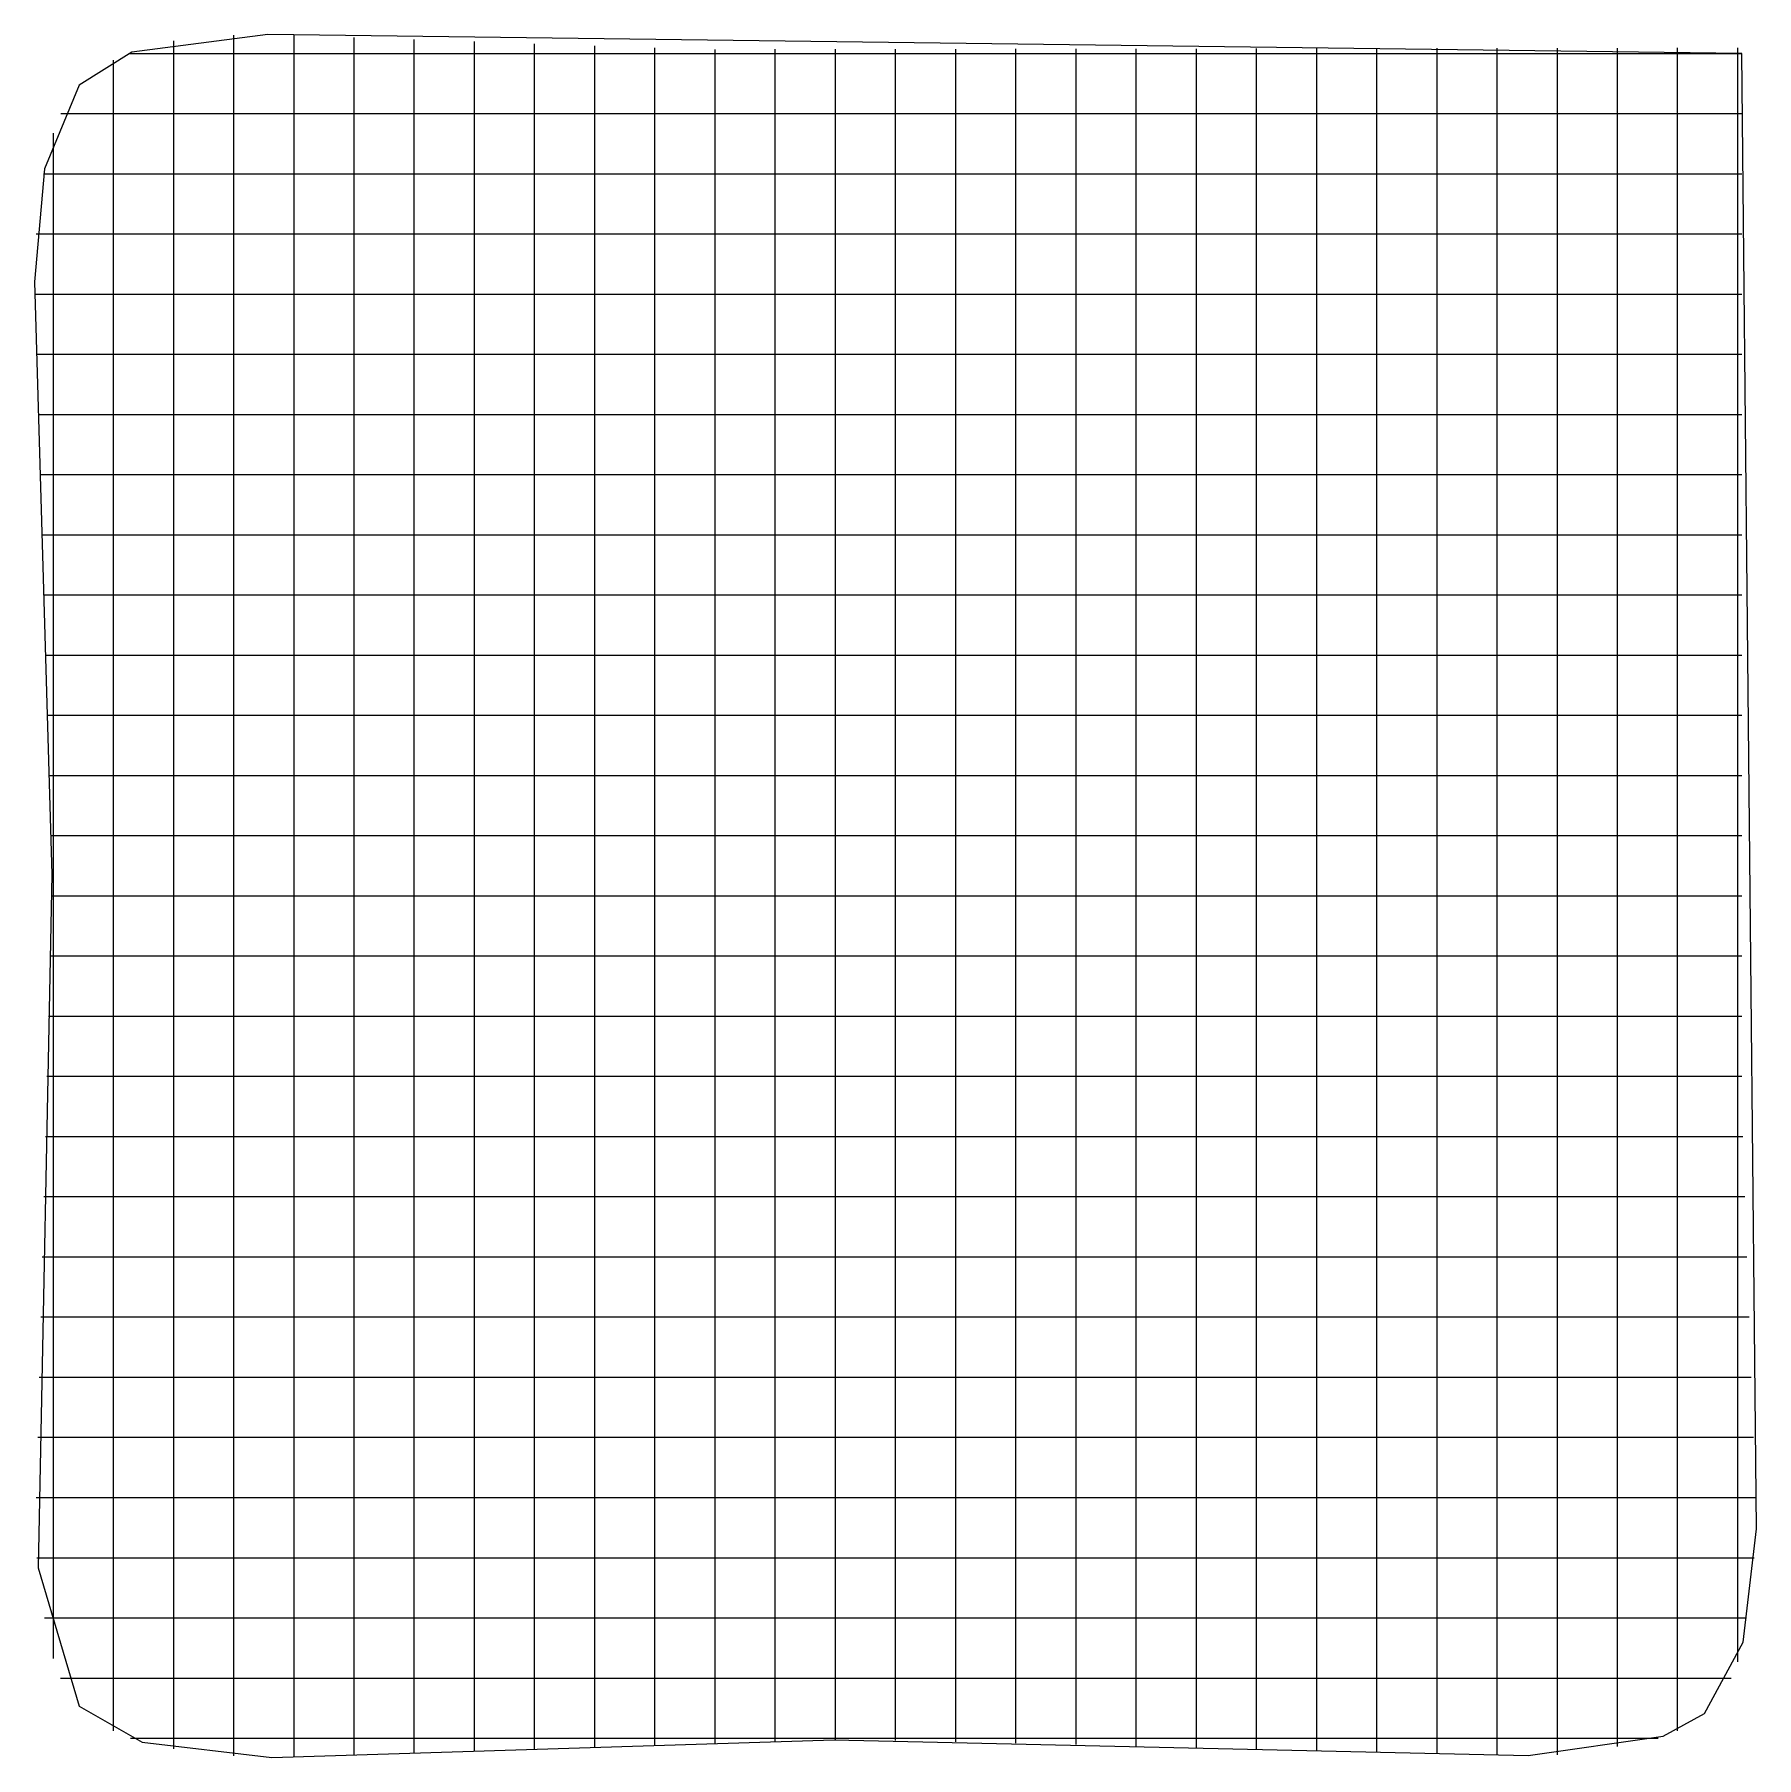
# Model space of a CAD drawing. Extents: x 0.4 to 14.7, y 0.4 to 14.7.
import ezdxf

# ---------------------------------------------------------------- set-up
doc = ezdxf.new("R2010")
doc.units = 0

msp = doc.modelspace()

# ---------------------------------------------------------------- linework, layer by layer
for p, q in [((2.374867, 14.749137), (1.244266, 14.602567)), ((2.374867, 14.749137), (1.244266, 14.602567)), ((14.62622, 14.59098), (2.374867, 14.749137)), ((14.62622, 14.59098), (2.374867, 14.749137)), ((1.592849, 14.55371), (1.592849, 14.695)), ((2.092849, 14.743), (2.092849, 14.744)), ((2.092849, 14.60171), (2.092849, 14.743)), ((2.592849, 14.60071), (2.592849, 14.742)), ((3.092849, 14.58271), (3.092849, 14.724)), ((3.592849, 14.56571), (3.592849, 14.707)), ((4.092849, 14.548239), (4.092849, 14.689529)), ((4.592849, 14.53071), (4.592849, 14.672)), ((5.092849, 14.51371), (5.092849, 14.655)), ((5.592849, 14.49571), (5.592849, 14.637)), ((6.092849, 14.48371), (6.092849, 14.625)), ((6.592849, 14.48471), (6.592849, 14.626)), ((7.092849, 14.48571), (7.092849, 14.627)), ((7.592849, 14.48671), (7.592849, 14.628)), ((8.092849, 14.48671), (8.092849, 14.628)), ((8.592849, 14.48771), (8.592849, 14.629)), ((9.092849, 14.48871), (9.092849, 14.63)), ((9.592849, 14.48871), (9.592849, 14.63)), ((10.092849, 14.48971), (10.092849, 14.631)), ((10.592849, 14.49071), (10.592849, 14.632)), ((11.092849, 14.49171), (11.092849, 14.633)), ((11.592849, 14.49171), (11.592849, 14.633)), ((12.092849, 14.49271), (12.092849, 14.634)), ((12.592849, 14.49371), (12.592849, 14.635)), ((13.092849, 14.49471), (13.092849, 14.635529)), ((13.592849, 14.49471), (13.592849, 14.636)), ((14.092849, 14.49571), (14.092849, 14.637)), ((14.592849, 14.49671), (14.592849, 14.638)), ((1.244266, 14.602567), (0.808326, 14.327761)), ((1.244266, 14.602567), (0.808326, 14.327761)), ((1.092849, 14.395239), (1.092849, 14.536529)), ((1.221, 14.592238), (1.36229, 14.592238)), ((1.221, 14.592238), (1.36229, 14.592238)), ((1.36229, 14.592238), (1.629452, 14.592238)), ((1.592849, 13.870729), (1.592849, 14.55371)), ((1.629452, 14.592238), (1.788161, 14.592238)), ((1.788161, 14.592238), (2.494613, 14.592238)), ((2.092849, 13.862652), (2.092849, 14.60171)), ((2.494613, 14.592238), (3.288161, 14.592238)), ((2.592849, 13.857419), (2.592849, 14.60071)), ((3.092849, 13.857406), (3.092849, 14.58271)), ((3.288161, 14.592238), (3.429452, 14.592238)), ((3.429452, 14.592238), (3.588161, 14.592238)), ((3.588161, 14.592238), (4.294613, 14.592238)), ((3.592849, 13.857865), (3.592849, 14.56571)), ((4.092849, 13.857323), (4.092849, 14.548239)), ((4.294613, 14.592238), (5.088161, 14.592238)), ((4.592849, 13.857781), (4.592849, 14.53071)), ((5.088161, 14.592238), (5.229452, 14.592238)), ((5.092849, 13.858239), (5.092849, 14.51371)), ((5.229452, 14.592238), (5.388161, 14.592238)), ((5.388161, 14.592238), (5.787542, 14.592238)), ((5.592849, 13.858226), (5.592849, 14.49571)), ((5.787542, 14.592238), (5.928832, 14.592238)), ((5.928832, 14.592238), (6.722381, 14.592238)), ((6.092849, 13.861039), (6.092849, 14.48371)), ((6.592849, 13.869445), (6.592849, 14.48471)), ((6.722381, 14.592238), (7.428832, 14.592238)), ((7.092849, 13.878381), (7.092849, 14.48571)), ((7.428832, 14.592238), (7.587542, 14.592238)), ((7.587542, 14.592238), (7.728832, 14.592238)), ((7.592849, 13.876735), (7.592849, 14.48671)), ((7.728832, 14.592238), (8.522381, 14.592238)), ((8.092849, 13.870387), (8.092849, 14.48671)), ((8.522381, 14.592238), (9.228832, 14.592238)), ((8.592849, 13.86451), (8.592849, 14.48771)), ((9.092849, 13.858632), (9.092849, 14.48871)), ((9.228832, 14.592238), (9.387542, 14.592238)), ((9.387542, 14.592238), (9.528832, 14.592238)), ((9.528832, 14.592238), (10.322381, 14.592238)), ((9.592849, 13.852284), (9.592849, 14.48871)), ((10.092849, 13.846406), (10.092849, 14.48971)), ((10.322381, 14.592238), (11.028832, 14.592238)), ((10.592849, 13.840529), (10.592849, 14.49071)), ((11.028832, 14.592238), (11.187542, 14.592238)), ((11.092849, 13.834652), (11.092849, 14.49171)), ((11.187542, 14.592238), (11.328832, 14.592238)), ((11.328832, 14.592238), (12.122381, 14.592238)), ((11.592849, 13.828303), (11.592849, 14.49171)), ((12.092849, 13.822426), (12.092849, 14.49271)), ((12.122381, 14.592238), (12.828832, 14.592238)), ((12.592849, 13.816548), (12.592849, 14.49371)), ((12.828832, 14.592238), (12.987542, 14.592238)), ((12.987542, 14.592238), (13.128832, 14.592238)), ((13.092849, 13.817019), (13.092849, 14.49471)), ((13.128832, 14.592238), (13.922381, 14.592238)), ((13.592849, 13.852994), (13.592849, 14.49471)), ((13.922381, 14.592238), (14.46729, 14.592238)), ((14.092849, 13.922768), (14.092849, 14.49571)), ((14.46729, 14.592238), (14.626, 14.592238)), ((14.592849, 14.225845), (14.592849, 14.49671)), ((14.748551, 2.33061), (14.62622, 14.59098)), ((14.748551, 2.33061), (14.62622, 14.59098)), ((0.808326, 14.327761), (0.518017, 13.63266)), ((0.808326, 14.327761), (0.518017, 13.63266)), ((1.092849, 13.8752), (1.092849, 14.395239)), ((14.592849, 14.067665), (14.592849, 14.225845)), ((0.654, 14.092238), (0.79529, 14.092238)), ((0.654, 14.092238), (0.79529, 14.092238)), ((0.79529, 14.092238), (1.362413, 14.092238)), ((1.362413, 14.092238), (2.068865, 14.092238)), ((2.068865, 14.092238), (2.227574, 14.092238)), ((2.227574, 14.092238), (2.368865, 14.092238)), ((2.368865, 14.092238), (3.162413, 14.092238)), ((3.162413, 14.092238), (3.868865, 14.092238)), ((3.868865, 14.092238), (4.027574, 14.092238)), ((4.027574, 14.092238), (4.168865, 14.092238)), ((4.168865, 14.092238), (4.962413, 14.092238)), ((4.962413, 14.092238), (5.668865, 14.092238)), ((5.668865, 14.092238), (5.827574, 14.092238)), ((5.827574, 14.092238), (5.968865, 14.092238)), ((5.968865, 14.092238), (6.762413, 14.092238)), ((6.762413, 14.092238), (7.468865, 14.092238)), ((7.468865, 14.092238), (7.627574, 14.092238)), ((7.627574, 14.092238), (7.768865, 14.092238)), ((7.768865, 14.092238), (8.562413, 14.092238)), ((8.562413, 14.092238), (9.268865, 14.092238)), ((9.268865, 14.092238), (9.427574, 14.092238)), ((9.427574, 14.092238), (9.568865, 14.092238)), ((9.568865, 14.092238), (10.362413, 14.092238)), ((10.362413, 14.092238), (11.068865, 14.092238)), ((11.068865, 14.092238), (11.227574, 14.092238)), ((11.227574, 14.092238), (11.368865, 14.092238)), ((11.368865, 14.092238), (12.162413, 14.092238)), ((12.162413, 14.092238), (12.868865, 14.092238)), ((12.868865, 14.092238), (13.027574, 14.092238)), ((13.027574, 14.092238), (13.168865, 14.092238)), ((13.168865, 14.092238), (13.962413, 14.092238)), ((13.962413, 14.092238), (14.46729, 14.092238)), ((14.46729, 14.092238), (14.626, 14.092238)), ((14.592849, 13.361213), (14.592849, 14.067665)), ((0.592849, 13.889335), (0.592849, 13.929)), ((0.592849, 13.747994), (0.592849, 13.889335)), ((14.092849, 13.216316), (14.092849, 13.922768)), ((0.592849, 12.954484), (0.592849, 13.747994)), ((1.092849, 13.168748), (1.092849, 13.8752)), ((1.592849, 13.164277), (1.592849, 13.870729)), ((2.092849, 13.1562), (2.092849, 13.862652)), ((2.592849, 13.150497), (2.592849, 13.857419)), ((3.092849, 13.150955), (3.092849, 13.857406)), ((3.592849, 13.151413), (3.592849, 13.857865)), ((4.092849, 13.150871), (4.092849, 13.857323)), ((4.592849, 13.151329), (4.592849, 13.857781)), ((5.092849, 13.151787), (5.092849, 13.858239)), ((5.592849, 13.151774), (5.592849, 13.858226)), ((6.092849, 13.154587), (6.092849, 13.861039)), ((6.592849, 13.162994), (6.592849, 13.869445)), ((7.092849, 13.171929), (7.092849, 13.878381)), ((7.592849, 13.169813), (7.592849, 13.876735)), ((8.092849, 13.163935), (8.092849, 13.870387)), ((8.592849, 13.158058), (8.592849, 13.86451)), ((9.092849, 13.152181), (9.092849, 13.858632)), ((9.592849, 13.145832), (9.592849, 13.852284)), ((10.092849, 13.139955), (10.092849, 13.846406)), ((10.592849, 13.134077), (10.592849, 13.840529)), ((11.092849, 13.127729), (11.092849, 13.834652)), ((11.592849, 13.121852), (11.592849, 13.828303)), ((12.092849, 13.115974), (12.092849, 13.822426)), ((12.592849, 13.110097), (12.592849, 13.816548)), ((13.092849, 13.110097), (13.092849, 13.817019)), ((13.592849, 13.146542), (13.592849, 13.852994)), ((0.518017, 13.63266), (0.435552, 12.693941)), ((0.518017, 13.63266), (0.435552, 12.693941)), ((0.511, 13.592238), (0.65229, 13.592238)), ((0.511, 13.592238), (0.65229, 13.592238)), ((0.65229, 13.592238), (1.295065, 13.592238)), ((1.295065, 13.592238), (2.001516, 13.592238)), ((2.001516, 13.592238), (2.160226, 13.592238)), ((2.160226, 13.592238), (2.301516, 13.592238)), ((2.301516, 13.592238), (3.095065, 13.592238)), ((3.095065, 13.592238), (3.801516, 13.592238)), ((3.801516, 13.592238), (3.960226, 13.592238)), ((3.960226, 13.592238), (4.101516, 13.592238)), ((4.101516, 13.592238), (4.895065, 13.592238)), ((4.895065, 13.592238), (5.601516, 13.592238)), ((5.601516, 13.592238), (5.760226, 13.592238)), ((5.760226, 13.592238), (5.901516, 13.592238)), ((5.901516, 13.592238), (6.695065, 13.592238)), ((6.695065, 13.592238), (7.401516, 13.592238)), ((7.401516, 13.592238), (7.560226, 13.592238)), ((7.560226, 13.592238), (7.701516, 13.592238)), ((7.701516, 13.592238), (8.495065, 13.592238)), ((8.495065, 13.592238), (9.201516, 13.592238)), ((9.201516, 13.592238), (9.360226, 13.592238)), ((9.360226, 13.592238), (9.501516, 13.592238)), ((9.501516, 13.592238), (10.295065, 13.592238)), ((10.295065, 13.592238), (11.001516, 13.592238)), ((11.001516, 13.592238), (11.160226, 13.592238)), ((11.160226, 13.592238), (11.301516, 13.592238)), ((11.301516, 13.592238), (12.095065, 13.592238)), ((12.095065, 13.592238), (12.801516, 13.592238)), ((12.801516, 13.592238), (12.960226, 13.592238)), ((12.960226, 13.592238), (13.101516, 13.592238)), ((13.101516, 13.592238), (13.895065, 13.592238)), ((13.895065, 13.592238), (14.46729, 13.592238)), ((14.46729, 13.592238), (14.626, 13.592238)), ((14.592849, 12.567135), (14.592849, 13.361213)), ((14.092849, 13.057606), (14.092849, 13.216316)), ((0.451, 13.092238), (0.59229, 13.092238)), ((0.451, 13.092238), (0.59229, 13.092238)), ((0.59229, 13.092238), (1.266806, 13.092238)), ((1.092849, 13.010039), (1.092849, 13.168748)), ((1.266806, 13.092238), (1.973258, 13.092238)), ((1.592849, 13.005568), (1.592849, 13.164277)), ((1.973258, 13.092238), (2.131968, 13.092238)), ((2.092849, 12.998019), (2.092849, 13.1562)), ((2.131968, 13.092238), (2.273258, 13.092238)), ((2.273258, 13.092238), (3.066806, 13.092238)), ((2.592849, 12.991787), (2.592849, 13.150497)), ((3.066806, 13.092238), (3.773258, 13.092238)), ((3.092849, 12.992245), (3.092849, 13.150955)), ((3.592849, 12.992703), (3.592849, 13.151413)), ((3.773258, 13.092238), (3.931968, 13.092238)), ((3.931968, 13.092238), (4.073258, 13.092238)), ((4.073258, 13.092238), (4.866806, 13.092238)), ((4.092849, 12.99269), (4.092849, 13.150871)), ((4.592849, 12.992619), (4.592849, 13.151329)), ((4.866806, 13.092238), (5.573258, 13.092238)), ((5.092849, 12.993077), (5.092849, 13.151787)), ((5.573258, 13.092238), (5.731968, 13.092238)), ((5.592849, 12.993065), (5.592849, 13.151774)), ((5.731968, 13.092238), (5.873258, 13.092238)), ((5.873258, 13.092238), (6.666806, 13.092238)), ((6.092849, 12.995877), (6.092849, 13.154587)), ((6.592849, 13.004813), (6.592849, 13.162994)), ((6.666806, 13.092238), (7.373258, 13.092238)), ((7.092849, 13.013219), (7.092849, 13.171929)), ((7.373258, 13.092238), (7.531968, 13.092238)), ((7.531968, 13.092238), (7.673258, 13.092238)), ((7.592849, 13.011103), (7.592849, 13.169813)), ((7.673258, 13.092238), (8.466806, 13.092238)), ((8.092849, 13.005226), (8.092849, 13.163935)), ((8.466806, 13.092238), (9.173258, 13.092238)), ((8.592849, 12.999348), (8.592849, 13.158058)), ((9.092849, 12.993471), (9.092849, 13.152181)), ((9.173258, 13.092238), (9.331968, 13.092238)), ((9.331968, 13.092238), (9.473258, 13.092238)), ((9.473258, 13.092238), (10.266806, 13.092238)), ((9.592849, 12.987123), (9.592849, 13.145832)), ((10.092849, 12.981245), (10.092849, 13.139955)), ((10.266806, 13.092238), (10.973258, 13.092238)), ((10.592849, 12.975368), (10.592849, 13.134077)), ((10.973258, 13.092238), (11.131968, 13.092238)), ((11.092849, 12.969019), (11.092849, 13.127729)), ((11.131968, 13.092238), (11.273258, 13.092238)), ((11.273258, 13.092238), (12.066806, 13.092238)), ((11.592849, 12.963142), (11.592849, 13.121852)), ((12.066806, 13.092238), (12.773258, 13.092238)), ((12.092849, 12.957265), (12.092849, 13.115974)), ((12.592849, 12.951387), (12.592849, 13.110097)), ((12.773258, 13.092238), (12.931968, 13.092238)), ((12.931968, 13.092238), (13.073258, 13.092238)), ((13.073258, 13.092238), (13.866806, 13.092238)), ((13.092849, 12.951387), (13.092849, 13.110097)), ((13.592849, 12.987832), (13.592849, 13.146542)), ((13.866806, 13.092238), (14.46729, 13.092238)), ((14.092849, 12.916316), (14.092849, 13.057606)), ((14.46729, 13.092238), (14.626, 13.092238)), ((0.592849, 12.248032), (0.592849, 12.954484)), ((1.092849, 12.868748), (1.092849, 13.010039)), ((1.592849, 12.864277), (1.592849, 13.005568)), ((2.092849, 12.856729), (2.092849, 12.998019)), ((2.592849, 12.850968), (2.592849, 12.991787)), ((3.092849, 12.850955), (3.092849, 12.992245)), ((3.592849, 12.851413), (3.592849, 12.992703)), ((4.092849, 12.8514), (4.092849, 12.99269)), ((4.592849, 12.851329), (4.592849, 12.992619)), ((5.092849, 12.851787), (5.092849, 12.993077)), ((5.592849, 12.851774), (5.592849, 12.993065)), ((6.092849, 12.854587), (6.092849, 12.995877)), ((6.592849, 12.863523), (6.592849, 13.004813)), ((7.092849, 12.871929), (7.092849, 13.013219)), ((7.592849, 12.870284), (7.592849, 13.011103)), ((8.092849, 12.863935), (8.092849, 13.005226)), ((8.592849, 12.858058), (8.592849, 12.999348)), ((9.092849, 12.852181), (9.092849, 12.993471)), ((9.592849, 12.845832), (9.592849, 12.987123)), ((10.092849, 12.839955), (10.092849, 12.981245)), ((10.592849, 12.834077), (10.592849, 12.975368)), ((11.092849, 12.8282), (11.092849, 12.969019)), ((11.592849, 12.821852), (11.592849, 12.963142)), ((12.092849, 12.815974), (12.092849, 12.957265)), ((12.592849, 12.810097), (12.592849, 12.951387)), ((13.092849, 12.810568), (13.092849, 12.951387)), ((13.592849, 12.846542), (13.592849, 12.987832)), ((14.092849, 12.122768), (14.092849, 12.916316)), ((1.092849, 12.0752), (1.092849, 12.868748)), ((1.592849, 12.070729), (1.592849, 12.864277)), ((2.092849, 12.062652), (2.092849, 12.856729)), ((2.592849, 12.057419), (2.592849, 12.850968)), ((3.092849, 12.057406), (3.092849, 12.850955)), ((3.592849, 12.057865), (3.592849, 12.851413)), ((4.092849, 12.057323), (4.092849, 12.8514)), ((4.592849, 12.057781), (4.592849, 12.851329)), ((5.092849, 12.058239), (5.092849, 12.851787)), ((5.592849, 12.058226), (5.592849, 12.851774)), ((6.092849, 12.061039), (6.092849, 12.854587)), ((6.592849, 12.069445), (6.592849, 12.863523)), ((7.092849, 12.078381), (7.092849, 12.871929)), ((7.592849, 12.076735), (7.592849, 12.870284)), ((8.092849, 12.070387), (8.092849, 12.863935)), ((8.592849, 12.06451), (8.592849, 12.858058)), ((9.092849, 12.058632), (9.092849, 12.852181)), ((9.592849, 12.052284), (9.592849, 12.845832)), ((10.092849, 12.046406), (10.092849, 12.839955)), ((10.592849, 12.040529), (10.592849, 12.834077)), ((11.092849, 12.034652), (11.092849, 12.8282)), ((11.592849, 12.028303), (11.592849, 12.821852)), ((12.092849, 12.022426), (12.092849, 12.815974)), ((12.592849, 12.016548), (12.592849, 12.810097)), ((13.092849, 12.017019), (13.092849, 12.810568)), ((13.592849, 12.052994), (13.592849, 12.846542)), ((0.435552, 12.693941), (0.580997, 7.768585)), ((0.435552, 12.693941), (0.580997, 7.768585)), ((0.438, 12.592238), (0.57929, 12.592238)), ((0.438, 12.592238), (0.57929, 12.592238)), ((0.57929, 12.592238), (1.260684, 12.592238)), ((1.260684, 12.592238), (1.967135, 12.592238)), ((1.967135, 12.592238), (2.125845, 12.592238)), ((2.125845, 12.592238), (2.267135, 12.592238)), ((2.267135, 12.592238), (3.060684, 12.592238)), ((3.060684, 12.592238), (3.767135, 12.592238)), ((3.767135, 12.592238), (3.925845, 12.592238)), ((3.925845, 12.592238), (4.067135, 12.592238)), ((4.067135, 12.592238), (4.860684, 12.592238)), ((4.860684, 12.592238), (5.567135, 12.592238)), ((5.567135, 12.592238), (5.725845, 12.592238)), ((5.725845, 12.592238), (5.867135, 12.592238)), ((5.867135, 12.592238), (6.660684, 12.592238)), ((6.660684, 12.592238), (7.367135, 12.592238)), ((7.367135, 12.592238), (7.525845, 12.592238)), ((7.525845, 12.592238), (7.667135, 12.592238)), ((7.667135, 12.592238), (8.460684, 12.592238)), ((8.460684, 12.592238), (9.167135, 12.592238)), ((9.167135, 12.592238), (9.325845, 12.592238)), ((9.325845, 12.592238), (9.467135, 12.592238)), ((9.467135, 12.592238), (10.260684, 12.592238)), ((10.260684, 12.592238), (10.967135, 12.592238)), ((10.967135, 12.592238), (11.125845, 12.592238)), ((11.125845, 12.592238), (11.267135, 12.592238)), ((11.267135, 12.592238), (12.060684, 12.592238)), ((12.060684, 12.592238), (12.767135, 12.592238)), ((12.767135, 12.592238), (12.925845, 12.592238)), ((12.925845, 12.592238), (13.067135, 12.592238)), ((13.067135, 12.592238), (13.860684, 12.592238)), ((13.860684, 12.592238), (14.46729, 12.592238)), ((14.46729, 12.592238), (14.626, 12.592238)), ((14.592849, 12.425845), (14.592849, 12.567135)), ((14.592849, 12.267665), (14.592849, 12.425845)), ((0.592849, 12.089323), (0.592849, 12.248032)), ((14.592849, 11.561213), (14.592849, 12.267665)), ((0.453, 12.092238), (0.59429, 12.092238)), ((0.453, 12.092238), (0.59429, 12.092238)), ((0.592849, 11.948032), (0.592849, 12.089323)), ((0.59429, 12.092238), (1.267748, 12.092238)), ((1.092849, 11.368748), (1.092849, 12.0752)), ((1.267748, 12.092238), (1.9742, 12.092238)), ((1.592849, 11.364277), (1.592849, 12.070729)), ((1.9742, 12.092238), (2.13291, 12.092238)), ((2.092849, 11.3562), (2.092849, 12.062652)), ((2.13291, 12.092238), (2.2742, 12.092238)), ((2.2742, 12.092238), (3.067748, 12.092238)), ((2.592849, 11.350497), (2.592849, 12.057419)), ((3.067748, 12.092238), (3.7742, 12.092238)), ((3.092849, 11.350955), (3.092849, 12.057406)), ((3.592849, 11.351413), (3.592849, 12.057865)), ((3.7742, 12.092238), (3.93291, 12.092238)), ((3.93291, 12.092238), (4.0742, 12.092238)), ((4.0742, 12.092238), (4.867748, 12.092238)), ((4.092849, 11.350871), (4.092849, 12.057323)), ((4.592849, 11.351329), (4.592849, 12.057781)), ((4.867748, 12.092238), (5.5742, 12.092238)), ((5.092849, 11.351787), (5.092849, 12.058239)), ((5.5742, 12.092238), (5.73291, 12.092238)), ((5.592849, 11.351774), (5.592849, 12.058226)), ((5.73291, 12.092238), (5.8742, 12.092238)), ((5.8742, 12.092238), (6.667748, 12.092238)), ((6.092849, 11.354587), (6.092849, 12.061039)), ((6.592849, 11.362994), (6.592849, 12.069445)), ((6.667748, 12.092238), (7.3742, 12.092238)), ((7.092849, 11.371929), (7.092849, 12.078381)), ((7.3742, 12.092238), (7.53291, 12.092238)), ((7.53291, 12.092238), (7.6742, 12.092238)), ((7.592849, 11.369813), (7.592849, 12.076735)), ((7.6742, 12.092238), (8.467748, 12.092238)), ((8.092849, 11.363935), (8.092849, 12.070387)), ((8.467748, 12.092238), (9.1742, 12.092238)), ((8.592849, 11.358058), (8.592849, 12.06451)), ((9.092849, 11.352181), (9.092849, 12.058632)), ((9.1742, 12.092238), (9.33291, 12.092238)), ((9.33291, 12.092238), (9.4742, 12.092238)), ((9.4742, 12.092238), (10.267748, 12.092238)), ((9.592849, 11.345832), (9.592849, 12.052284)), ((10.092849, 11.339955), (10.092849, 12.046406)), ((10.267748, 12.092238), (10.9742, 12.092238)), ((10.592849, 11.334077), (10.592849, 12.040529)), ((10.9742, 12.092238), (11.13291, 12.092238)), ((11.092849, 11.327729), (11.092849, 12.034652)), ((11.13291, 12.092238), (11.2742, 12.092238)), ((11.2742, 12.092238), (12.067748, 12.092238)), ((11.592849, 11.321852), (11.592849, 12.028303)), ((12.067748, 12.092238), (12.7742, 12.092238)), ((12.7742, 12.092238), (12.93291, 12.092238)), ((12.93291, 12.092238), (13.0742, 12.092238)), ((13.0742, 12.092238), (13.867748, 12.092238)), ((13.592849, 11.346542), (13.592849, 12.052994)), ((13.867748, 12.092238), (14.46729, 12.092238)), ((14.092849, 11.416316), (14.092849, 12.122768)), ((14.46729, 12.092238), (14.626, 12.092238)), ((0.592849, 11.154484), (0.592849, 11.948032)), ((12.092849, 11.315974), (12.092849, 12.022426)), ((12.592849, 11.310097), (12.592849, 12.016548)), ((13.092849, 11.310097), (13.092849, 12.017019)), ((0.468, 11.592238), (0.60929, 11.592238)), ((0.468, 11.592238), (0.60929, 11.592238)), ((0.60929, 11.592238), (1.274813, 11.592238)), ((1.274813, 11.592238), (1.981265, 11.592238)), ((1.981265, 11.592238), (2.139974, 11.592238)), ((2.139974, 11.592238), (2.281265, 11.592238)), ((2.281265, 11.592238), (3.074813, 11.592238)), ((3.074813, 11.592238), (3.781265, 11.592238)), ((3.781265, 11.592238), (3.939974, 11.592238)), ((3.939974, 11.592238), (4.081265, 11.592238)), ((4.081265, 11.592238), (4.874813, 11.592238)), ((4.874813, 11.592238), (5.581265, 11.592238)), ((5.581265, 11.592238), (5.739974, 11.592238)), ((5.739974, 11.592238), (5.881265, 11.592238)), ((5.881265, 11.592238), (6.674813, 11.592238)), ((6.674813, 11.592238), (7.381265, 11.592238)), ((7.381265, 11.592238), (7.539974, 11.592238)), ((7.539974, 11.592238), (7.681265, 11.592238)), ((7.681265, 11.592238), (8.474813, 11.592238)), ((8.474813, 11.592238), (9.181265, 11.592238)), ((9.181265, 11.592238), (9.339974, 11.592238)), ((9.339974, 11.592238), (9.481265, 11.592238)), ((9.481265, 11.592238), (10.274813, 11.592238)), ((10.274813, 11.592238), (10.981265, 11.592238)), ((10.981265, 11.592238), (11.139974, 11.592238)), ((11.139974, 11.592238), (11.281265, 11.592238)), ((11.281265, 11.592238), (12.074813, 11.592238)), ((12.074813, 11.592238), (12.781265, 11.592238)), ((12.781265, 11.592238), (12.939974, 11.592238)), ((12.939974, 11.592238), (13.081265, 11.592238)), ((13.081265, 11.592238), (13.874813, 11.592238)), ((13.874813, 11.592238), (14.46729, 11.592238)), ((14.46729, 11.592238), (14.626, 11.592238)), ((14.592849, 10.767135), (14.592849, 11.561213)), ((1.092849, 11.210039), (1.092849, 11.368748)), ((1.592849, 11.205568), (1.592849, 11.364277)), ((2.092849, 11.198019), (2.092849, 11.3562)), ((2.592849, 11.191787), (2.592849, 11.350497)), ((3.092849, 11.192245), (3.092849, 11.350955)), ((3.592849, 11.192703), (3.592849, 11.351413)), ((4.092849, 11.19269), (4.092849, 11.350871)), ((4.592849, 11.192619), (4.592849, 11.351329)), ((5.092849, 11.193077), (5.092849, 11.351787)), ((5.592849, 11.193065), (5.592849, 11.351774)), ((6.092849, 11.195877), (6.092849, 11.354587)), ((6.592849, 11.204813), (6.592849, 11.362994)), ((7.092849, 11.213219), (7.092849, 11.371929)), ((7.592849, 11.211103), (7.592849, 11.369813)), ((8.092849, 11.205226), (8.092849, 11.363935)), ((8.592849, 11.199348), (8.592849, 11.358058)), ((9.092849, 11.193471), (9.092849, 11.352181)), ((9.592849, 11.187123), (9.592849, 11.345832)), ((10.092849, 11.181245), (10.092849, 11.339955)), ((10.592849, 11.175368), (10.592849, 11.334077)), ((11.092849, 11.169019), (11.092849, 11.327729)), ((11.592849, 11.163142), (11.592849, 11.321852)), ((12.092849, 11.157265), (12.092849, 11.315974)), ((13.592849, 11.187832), (13.592849, 11.346542)), ((14.092849, 11.257606), (14.092849, 11.416316)), ((1.092849, 11.068748), (1.092849, 11.210039)), ((1.592849, 11.064277), (1.592849, 11.205568)), ((2.092849, 11.056729), (2.092849, 11.198019)), ((2.592849, 11.050968), (2.592849, 11.191787)), ((3.092849, 11.050955), (3.092849, 11.192245)), ((3.592849, 11.051413), (3.592849, 11.192703)), ((4.092849, 11.0514), (4.092849, 11.19269)), ((4.592849, 11.051329), (4.592849, 11.192619)), ((5.092849, 11.051787), (5.092849, 11.193077)), ((5.592849, 11.051774), (5.592849, 11.193065)), ((6.092849, 11.054587), (6.092849, 11.195877)), ((6.592849, 11.063523), (6.592849, 11.204813)), ((7.092849, 11.071929), (7.092849, 11.213219)), ((7.592849, 11.070284), (7.592849, 11.211103)), ((8.092849, 11.063935), (8.092849, 11.205226)), ((8.592849, 11.058058), (8.592849, 11.199348)), ((9.092849, 11.052181), (9.092849, 11.193471)), ((9.592849, 11.045832), (9.592849, 11.187123)), ((10.092849, 11.039955), (10.092849, 11.181245)), ((10.592849, 11.034077), (10.592849, 11.175368)), ((11.092849, 11.0282), (11.092849, 11.169019)), ((12.592849, 11.151387), (12.592849, 11.310097)), ((13.092849, 11.151387), (13.092849, 11.310097)), ((13.592849, 11.046542), (13.592849, 11.187832)), ((14.092849, 11.116316), (14.092849, 11.257606)), ((0.484, 11.092238), (0.62529, 11.092238)), ((0.484, 11.092238), (0.62529, 11.092238)), ((0.592849, 10.448032), (0.592849, 11.154484)), ((0.62529, 11.092238), (1.282348, 11.092238)), ((1.092849, 10.2752), (1.092849, 11.068748)), ((1.282348, 11.092238), (1.9888, 11.092238)), ((1.592849, 10.270729), (1.592849, 11.064277)), ((1.9888, 11.092238), (2.14751, 11.092238)), ((2.092849, 10.262652), (2.092849, 11.056729)), ((2.14751, 11.092238), (2.2888, 11.092238)), ((2.2888, 11.092238), (3.082348, 11.092238)), ((2.592849, 10.257419), (2.592849, 11.050968)), ((3.082348, 11.092238), (3.7888, 11.092238)), ((3.092849, 10.257406), (3.092849, 11.050955)), ((3.592849, 10.257865), (3.592849, 11.051413)), ((3.7888, 11.092238), (3.94751, 11.092238)), ((3.94751, 11.092238), (4.0888, 11.092238)), ((4.0888, 11.092238), (4.882348, 11.092238)), ((4.092849, 10.257323), (4.092849, 11.0514)), ((4.592849, 10.257781), (4.592849, 11.051329)), ((4.882348, 11.092238), (5.5888, 11.092238)), ((5.092849, 10.258239), (5.092849, 11.051787)), ((5.5888, 11.092238), (5.74751, 11.092238)), ((5.592849, 10.258226), (5.592849, 11.051774)), ((5.74751, 11.092238), (5.8888, 11.092238)), ((5.8888, 11.092238), (6.682348, 11.092238)), ((6.092849, 10.261039), (6.092849, 11.054587)), ((6.592849, 10.269445), (6.592849, 11.063523)), ((6.682348, 11.092238), (7.3888, 11.092238)), ((7.092849, 10.278381), (7.092849, 11.071929)), ((7.3888, 11.092238), (7.54751, 11.092238)), ((7.54751, 11.092238), (7.6888, 11.092238)), ((7.592849, 10.276735), (7.592849, 11.070284)), ((7.6888, 11.092238), (8.482348, 11.092238)), ((8.092849, 10.270387), (8.092849, 11.063935)), ((8.482348, 11.092238), (9.1888, 11.092238)), ((8.592849, 10.26451), (8.592849, 11.058058)), ((9.092849, 10.258632), (9.092849, 11.052181)), ((9.1888, 11.092238), (9.34751, 11.092238)), ((9.34751, 11.092238), (9.4888, 11.092238)), ((9.4888, 11.092238), (10.282348, 11.092238)), ((9.592849, 10.252284), (9.592849, 11.045832)), ((10.092849, 10.246406), (10.092849, 11.039955)), ((10.282348, 11.092238), (10.9888, 11.092238)), ((10.592849, 10.240529), (10.592849, 11.034077)), ((10.9888, 11.092238), (11.14751, 11.092238)), ((11.092849, 10.234652), (11.092849, 11.0282)), ((11.14751, 11.092238), (11.2888, 11.092238)), ((11.2888, 11.092238), (12.082348, 11.092238)), ((11.592849, 11.021852), (11.592849, 11.163142)), ((12.082348, 11.092238), (12.7888, 11.092238)), ((12.092849, 11.015974), (12.092849, 11.157265)), ((12.592849, 11.010097), (12.592849, 11.151387)), ((12.7888, 11.092238), (12.94751, 11.092238)), ((12.94751, 11.092238), (13.0888, 11.092238)), ((13.0888, 11.092238), (13.882348, 11.092238)), ((13.092849, 11.010568), (13.092849, 11.151387)), ((13.592849, 10.252994), (13.592849, 11.046542)), ((13.882348, 11.092238), (14.46729, 11.092238)), ((14.092849, 10.322768), (14.092849, 11.116316)), ((14.46729, 11.092238), (14.626, 11.092238)), ((11.592849, 10.228303), (11.592849, 11.021852)), ((12.092849, 10.222426), (12.092849, 11.015974)), ((12.592849, 10.216548), (12.592849, 11.010097)), ((13.092849, 10.217019), (13.092849, 11.010568)), ((14.592849, 10.625845), (14.592849, 10.767135)), ((14.592849, 10.467665), (14.592849, 10.625845)), ((0.499, 10.592238), (0.64029, 10.592238)), ((0.499, 10.592238), (0.64029, 10.592238)), ((0.64029, 10.592238), (1.289413, 10.592238)), ((1.289413, 10.592238), (1.995865, 10.592238)), ((1.995865, 10.592238), (2.154574, 10.592238)), ((2.154574, 10.592238), (2.295865, 10.592238)), ((2.295865, 10.592238), (3.089413, 10.592238)), ((3.089413, 10.592238), (3.795865, 10.592238)), ((3.795865, 10.592238), (3.954574, 10.592238)), ((3.954574, 10.592238), (4.095865, 10.592238)), ((4.095865, 10.592238), (4.889413, 10.592238)), ((4.889413, 10.592238), (5.595865, 10.592238)), ((5.595865, 10.592238), (5.754574, 10.592238)), ((5.754574, 10.592238), (5.895865, 10.592238)), ((5.895865, 10.592238), (6.689413, 10.592238)), ((6.689413, 10.592238), (7.395865, 10.592238)), ((7.395865, 10.592238), (7.554574, 10.592238)), ((7.554574, 10.592238), (7.695865, 10.592238)), ((7.695865, 10.592238), (8.489413, 10.592238)), ((8.489413, 10.592238), (9.195865, 10.592238)), ((9.195865, 10.592238), (9.354574, 10.592238)), ((9.354574, 10.592238), (9.495865, 10.592238)), ((9.495865, 10.592238), (10.289413, 10.592238)), ((10.289413, 10.592238), (10.995865, 10.592238)), ((10.995865, 10.592238), (11.154574, 10.592238)), ((11.154574, 10.592238), (11.295865, 10.592238)), ((11.295865, 10.592238), (12.089413, 10.592238)), ((12.089413, 10.592238), (12.795865, 10.592238)), ((12.795865, 10.592238), (12.954574, 10.592238)), ((12.954574, 10.592238), (13.095865, 10.592238)), ((13.095865, 10.592238), (13.889413, 10.592238)), ((13.889413, 10.592238), (14.46729, 10.592238)), ((14.46729, 10.592238), (14.626, 10.592238)), ((14.592849, 9.761213), (14.592849, 10.467665)), ((0.592849, 10.289323), (0.592849, 10.448032)), ((14.092849, 9.616316), (14.092849, 10.322768)), ((0.592849, 10.148032), (0.592849, 10.289323)), ((1.092849, 9.568748), (1.092849, 10.2752)), ((1.592849, 9.564277), (1.592849, 10.270729)), ((2.092849, 9.5562), (2.092849, 10.262652)), ((2.592849, 9.550497), (2.592849, 10.257419)), ((3.092849, 9.550955), (3.092849, 10.257406)), ((3.592849, 9.551413), (3.592849, 10.257865)), ((4.092849, 9.550871), (4.092849, 10.257323)), ((4.592849, 9.551329), (4.592849, 10.257781)), ((5.092849, 9.551787), (5.092849, 10.258239)), ((5.592849, 9.551774), (5.592849, 10.258226)), ((6.092849, 9.554587), (6.092849, 10.261039)), ((6.592849, 9.562994), (6.592849, 10.269445)), ((7.092849, 9.571929), (7.092849, 10.278381)), ((7.592849, 9.569813), (7.592849, 10.276735)), ((8.092849, 9.563935), (8.092849, 10.270387)), ((8.592849, 9.558058), (8.592849, 10.26451)), ((9.092849, 9.552181), (9.092849, 10.258632)), ((9.592849, 9.545832), (9.592849, 10.252284)), ((10.092849, 9.539955), (10.092849, 10.246406)), ((10.592849, 9.534077), (10.592849, 10.240529)), ((11.092849, 9.527729), (11.092849, 10.234652)), ((11.592849, 9.521852), (11.592849, 10.228303)), ((12.092849, 9.515974), (12.092849, 10.222426)), ((12.592849, 9.510097), (12.592849, 10.216548)), ((13.092849, 9.510097), (13.092849, 10.217019)), ((13.592849, 9.546542), (13.592849, 10.252994)), ((0.514, 10.092238), (0.65529, 10.092238)), ((0.514, 10.092238), (0.65529, 10.092238)), ((0.592849, 9.354484), (0.592849, 10.148032)), ((0.65529, 10.092238), (1.296477, 10.092238)), ((1.296477, 10.092238), (2.002929, 10.092238)), ((2.002929, 10.092238), (2.161639, 10.092238)), ((2.161639, 10.092238), (2.302929, 10.092238)), ((2.302929, 10.092238), (3.096477, 10.092238)), ((3.096477, 10.092238), (3.802929, 10.092238)), ((3.802929, 10.092238), (3.961639, 10.092238)), ((3.961639, 10.092238), (4.102929, 10.092238)), ((4.102929, 10.092238), (4.896477, 10.092238)), ((4.896477, 10.092238), (5.602929, 10.092238)), ((5.602929, 10.092238), (5.761639, 10.092238)), ((5.761639, 10.092238), (5.902929, 10.092238)), ((5.902929, 10.092238), (6.696477, 10.092238)), ((6.696477, 10.092238), (7.402929, 10.092238)), ((7.402929, 10.092238), (7.561639, 10.092238)), ((7.561639, 10.092238), (7.702929, 10.092238)), ((7.702929, 10.092238), (8.496477, 10.092238)), ((8.496477, 10.092238), (9.202929, 10.092238)), ((9.202929, 10.092238), (9.361639, 10.092238)), ((9.361639, 10.092238), (9.502929, 10.092238)), ((9.502929, 10.092238), (10.296477, 10.092238)), ((10.296477, 10.092238), (11.002929, 10.092238)), ((11.002929, 10.092238), (11.161639, 10.092238)), ((11.161639, 10.092238), (11.302929, 10.092238)), ((11.302929, 10.092238), (12.096477, 10.092238)), ((12.096477, 10.092238), (12.802929, 10.092238)), ((12.802929, 10.092238), (12.961639, 10.092238)), ((12.961639, 10.092238), (13.102929, 10.092238)), ((13.102929, 10.092238), (13.896477, 10.092238)), ((13.896477, 10.092238), (14.46729, 10.092238)), ((14.46729, 10.092238), (14.626, 10.092238)), ((14.592849, 8.967135), (14.592849, 9.761213)), ((14.092849, 9.457606), (14.092849, 9.616316)), ((0.529, 9.592238), (0.67029, 9.592238)), ((0.529, 9.592238), (0.67029, 9.592238)), ((0.67029, 9.592238), (1.303542, 9.592238)), ((1.092849, 9.410039), (1.092849, 9.568748)), ((1.303542, 9.592238), (2.010465, 9.592238)), ((1.592849, 9.405568), (1.592849, 9.564277)), ((2.010465, 9.592238), (2.169174, 9.592238)), ((2.092849, 9.398019), (2.092849, 9.5562)), ((2.169174, 9.592238), (2.309994, 9.592238)), ((2.309994, 9.592238), (3.103542, 9.592238)), ((2.592849, 9.391787), (2.592849, 9.550497)), ((3.092849, 9.392245), (3.092849, 9.550955)), ((3.103542, 9.592238), (3.810465, 9.592238)), ((3.592849, 9.392703), (3.592849, 9.551413)), ((3.810465, 9.592238), (3.969174, 9.592238)), ((3.969174, 9.592238), (4.109994, 9.592238)), ((4.092849, 9.39269), (4.092849, 9.550871)), ((4.109994, 9.592238), (4.903542, 9.592238)), ((4.592849, 9.392619), (4.592849, 9.551329)), ((4.903542, 9.592238), (5.610465, 9.592238)), ((5.092849, 9.393077), (5.092849, 9.551787)), ((5.592849, 9.393065), (5.592849, 9.551774)), ((5.610465, 9.592238), (5.769174, 9.592238)), ((5.769174, 9.592238), (5.909994, 9.592238)), ((5.909994, 9.592238), (6.703542, 9.592238)), ((6.092849, 9.395877), (6.092849, 9.554587)), ((6.592849, 9.404813), (6.592849, 9.562994)), ((6.703542, 9.592238), (7.410465, 9.592238)), ((7.092849, 9.413219), (7.092849, 9.571929)), ((7.410465, 9.592238), (7.569174, 9.592238)), ((7.569174, 9.592238), (7.709994, 9.592238)), ((7.592849, 9.411103), (7.592849, 9.569813)), ((7.709994, 9.592238), (8.503542, 9.592238)), ((8.092849, 9.405226), (8.092849, 9.563935)), ((8.503542, 9.592238), (9.210465, 9.592238)), ((8.592849, 9.399348), (8.592849, 9.558058)), ((9.092849, 9.393471), (9.092849, 9.552181)), ((9.210465, 9.592238), (9.369174, 9.592238)), ((9.369174, 9.592238), (9.509994, 9.592238)), ((9.509994, 9.592238), (10.303542, 9.592238)), ((9.592849, 9.387123), (9.592849, 9.545832)), ((10.092849, 9.381245), (10.092849, 9.539955)), ((10.303542, 9.592238), (11.010465, 9.592238)), ((10.592849, 9.375368), (10.592849, 9.534077)), ((11.010465, 9.592238), (11.169174, 9.592238)), ((11.092849, 9.369019), (11.092849, 9.527729)), ((11.169174, 9.592238), (11.309994, 9.592238)), ((11.309994, 9.592238), (12.103542, 9.592238)), ((11.592849, 9.363142), (11.592849, 9.521852)), ((12.092849, 9.357265), (12.092849, 9.515974)), ((12.103542, 9.592238), (12.810465, 9.592238)), ((12.592849, 9.351387), (12.592849, 9.510097)), ((12.810465, 9.592238), (12.969174, 9.592238)), ((12.969174, 9.592238), (13.109994, 9.592238)), ((13.092849, 9.351387), (13.092849, 9.510097)), ((13.109994, 9.592238), (13.903542, 9.592238)), ((13.592849, 9.387832), (13.592849, 9.546542)), ((13.903542, 9.592238), (14.46729, 9.592238)), ((14.092849, 9.316316), (14.092849, 9.457606)), ((14.46729, 9.592238), (14.626, 9.592238)), ((0.592849, 8.648032), (0.592849, 9.354484)), ((1.092849, 9.268748), (1.092849, 9.410039)), ((1.592849, 9.264277), (1.592849, 9.405568)), ((2.092849, 9.256729), (2.092849, 9.398019)), ((2.592849, 9.250968), (2.592849, 9.391787)), ((3.092849, 9.250955), (3.092849, 9.392245)), ((3.592849, 9.251413), (3.592849, 9.392703)), ((4.092849, 9.2514), (4.092849, 9.39269)), ((4.592849, 9.251329), (4.592849, 9.392619)), ((5.092849, 9.251787), (5.092849, 9.393077)), ((5.592849, 9.251774), (5.592849, 9.393065)), ((6.092849, 9.254587), (6.092849, 9.395877)), ((6.592849, 9.263523), (6.592849, 9.404813)), ((7.092849, 9.271929), (7.092849, 9.413219)), ((7.592849, 9.270284), (7.592849, 9.411103)), ((8.092849, 9.263935), (8.092849, 9.405226)), ((8.592849, 9.258058), (8.592849, 9.399348)), ((9.092849, 9.252181), (9.092849, 9.393471)), ((9.592849, 9.245832), (9.592849, 9.387123)), ((10.092849, 9.239955), (10.092849, 9.381245)), ((10.592849, 9.234077), (10.592849, 9.375368)), ((11.092849, 9.2282), (11.092849, 9.369019)), ((11.592849, 9.221852), (11.592849, 9.363142)), ((12.092849, 9.215974), (12.092849, 9.357265)), ((12.592849, 9.210097), (12.592849, 9.351387)), ((13.092849, 9.210568), (13.092849, 9.351387)), ((13.592849, 9.246542), (13.592849, 9.387832)), ((14.092849, 8.522768), (14.092849, 9.316316)), ((1.092849, 8.4752), (1.092849, 9.268748)), ((1.592849, 8.470729), (1.592849, 9.264277)), ((2.092849, 8.462652), (2.092849, 9.256729)), ((2.592849, 8.457419), (2.592849, 9.250968)), ((3.092849, 8.457406), (3.092849, 9.250955)), ((3.592849, 8.457865), (3.592849, 9.251413)), ((4.092849, 8.457323), (4.092849, 9.2514)), ((4.592849, 8.457781), (4.592849, 9.251329)), ((5.092849, 8.458239), (5.092849, 9.251787)), ((5.592849, 8.458226), (5.592849, 9.251774)), ((6.092849, 8.461039), (6.092849, 9.254587)), ((6.592849, 8.469445), (6.592849, 9.263523)), ((7.092849, 8.478381), (7.092849, 9.271929)), ((7.592849, 8.476735), (7.592849, 9.270284)), ((8.092849, 8.470387), (8.092849, 9.263935)), ((8.592849, 8.46451), (8.592849, 9.258058)), ((9.092849, 8.458632), (9.092849, 9.252181)), ((9.592849, 8.452284), (9.592849, 9.245832)), ((10.092849, 8.446406), (10.092849, 9.239955)), ((10.592849, 8.440529), (10.592849, 9.234077)), ((11.092849, 8.434652), (11.092849, 9.2282)), ((11.592849, 8.428303), (11.592849, 9.221852)), ((12.092849, 8.422426), (12.092849, 9.215974)), ((12.592849, 8.416548), (12.592849, 9.210097)), ((13.092849, 8.417019), (13.092849, 9.210568)), ((13.592849, 8.452994), (13.592849, 9.246542)), ((0.545, 9.092238), (0.68629, 9.092238)), ((0.545, 9.092238), (0.68629, 9.092238)), ((0.68629, 9.092238), (1.311077, 9.092238)), ((1.311077, 9.092238), (2.017529, 9.092238)), ((2.017529, 9.092238), (2.176239, 9.092238)), ((2.176239, 9.092238), (2.317529, 9.092238)), ((2.317529, 9.092238), (3.111077, 9.092238)), ((3.111077, 9.092238), (3.817529, 9.092238)), ((3.817529, 9.092238), (3.976239, 9.092238)), ((3.976239, 9.092238), (4.117529, 9.092238)), ((4.117529, 9.092238), (4.911077, 9.092238)), ((4.911077, 9.092238), (5.617529, 9.092238)), ((5.617529, 9.092238), (5.776239, 9.092238)), ((5.776239, 9.092238), (5.917529, 9.092238)), ((5.917529, 9.092238), (6.711077, 9.092238)), ((6.711077, 9.092238), (7.417529, 9.092238)), ((7.417529, 9.092238), (7.576239, 9.092238)), ((7.576239, 9.092238), (7.717529, 9.092238)), ((7.717529, 9.092238), (8.511077, 9.092238)), ((8.511077, 9.092238), (9.217529, 9.092238)), ((9.217529, 9.092238), (9.376239, 9.092238)), ((9.376239, 9.092238), (9.517529, 9.092238)), ((9.517529, 9.092238), (10.311077, 9.092238)), ((10.311077, 9.092238), (11.017529, 9.092238)), ((11.017529, 9.092238), (11.176239, 9.092238)), ((11.176239, 9.092238), (11.317529, 9.092238)), ((11.317529, 9.092238), (12.111077, 9.092238)), ((12.111077, 9.092238), (12.817529, 9.092238)), ((12.817529, 9.092238), (12.976239, 9.092238)), ((12.976239, 9.092238), (13.117529, 9.092238)), ((13.117529, 9.092238), (13.911077, 9.092238)), ((13.911077, 9.092238), (14.46729, 9.092238)), ((14.46729, 9.092238), (14.626, 9.092238)), ((14.592849, 8.825845), (14.592849, 8.967135)), ((14.592849, 8.667665), (14.592849, 8.825845)), ((0.56, 8.592238), (0.70129, 8.592238)), ((0.56, 8.592238), (0.70129, 8.592238)), ((0.592849, 8.489323), (0.592849, 8.648032)), ((0.70129, 8.592238), (1.318142, 8.592238)), ((1.318142, 8.592238), (2.024594, 8.592238)), ((2.024594, 8.592238), (2.183303, 8.592238)), ((2.183303, 8.592238), (2.324594, 8.592238)), ((2.324594, 8.592238), (3.118142, 8.592238)), ((3.118142, 8.592238), (3.824594, 8.592238)), ((3.824594, 8.592238), (3.983303, 8.592238)), ((3.983303, 8.592238), (4.124594, 8.592238)), ((4.124594, 8.592238), (4.918142, 8.592238)), ((4.918142, 8.592238), (5.624594, 8.592238)), ((5.624594, 8.592238), (5.783303, 8.592238)), ((5.783303, 8.592238), (5.924594, 8.592238)), ((5.924594, 8.592238), (6.718142, 8.592238)), ((6.718142, 8.592238), (7.424594, 8.592238)), ((7.424594, 8.592238), (7.583303, 8.592238)), ((7.583303, 8.592238), (7.724594, 8.592238)), ((7.724594, 8.592238), (8.518142, 8.592238)), ((8.518142, 8.592238), (9.224594, 8.592238)), ((9.224594, 8.592238), (9.383303, 8.592238)), ((9.383303, 8.592238), (9.524594, 8.592238)), ((9.524594, 8.592238), (10.318142, 8.592238)), ((10.318142, 8.592238), (11.024594, 8.592238)), ((11.024594, 8.592238), (11.183303, 8.592238)), ((11.183303, 8.592238), (11.324594, 8.592238)), ((11.324594, 8.592238), (12.118142, 8.592238)), ((12.118142, 8.592238), (12.824594, 8.592238)), ((12.824594, 8.592238), (12.983303, 8.592238)), ((12.983303, 8.592238), (13.124594, 8.592238)), ((13.124594, 8.592238), (13.918142, 8.592238)), ((13.918142, 8.592238), (14.46729, 8.592238)), ((14.46729, 8.592238), (14.626, 8.592238)), ((14.592849, 7.961213), (14.592849, 8.667665)), ((0.592849, 8.348032), (0.592849, 8.489323)), ((1.092849, 7.768748), (1.092849, 8.4752)), ((1.592849, 7.764277), (1.592849, 8.470729)), ((2.092849, 7.7562), (2.092849, 8.462652)), ((2.592849, 7.750497), (2.592849, 8.457419)), ((3.092849, 7.750955), (3.092849, 8.457406)), ((3.592849, 7.751413), (3.592849, 8.457865)), ((4.092849, 7.750871), (4.092849, 8.457323)), ((4.592849, 7.751329), (4.592849, 8.457781)), ((5.092849, 7.751787), (5.092849, 8.458239)), ((5.592849, 7.751774), (5.592849, 8.458226)), ((6.092849, 7.754587), (6.092849, 8.461039)), ((6.592849, 7.762994), (6.592849, 8.469445)), ((7.092849, 7.771929), (7.092849, 8.478381)), ((7.592849, 7.769813), (7.592849, 8.476735)), ((8.092849, 7.763935), (8.092849, 8.470387)), ((8.592849, 7.758058), (8.592849, 8.46451)), ((9.092849, 7.752181), (9.092849, 8.458632)), ((9.592849, 7.745832), (9.592849, 8.452284)), ((13.592849, 7.746542), (13.592849, 8.452994)), ((14.092849, 7.816316), (14.092849, 8.522768)), ((0.592849, 7.554484), (0.592849, 8.348032)), ((10.092849, 7.739955), (10.092849, 8.446406)), ((10.592849, 7.734077), (10.592849, 8.440529)), ((11.092849, 7.727729), (11.092849, 8.434652)), ((11.592849, 7.721852), (11.592849, 8.428303)), ((12.092849, 7.715974), (12.092849, 8.422426)), ((12.592849, 7.710097), (12.592849, 8.416548)), ((13.092849, 7.710097), (13.092849, 8.417019)), ((0.575, 8.092238), (0.71629, 8.092238)), ((0.575, 8.092238), (0.71629, 8.092238)), ((0.71629, 8.092238), (1.325206, 8.092238)), ((1.325206, 8.092238), (2.032129, 8.092238)), ((2.032129, 8.092238), (2.190839, 8.092238)), ((2.190839, 8.092238), (2.331658, 8.092238)), ((2.331658, 8.092238), (3.125206, 8.092238)), ((3.125206, 8.092238), (3.832129, 8.092238)), ((3.832129, 8.092238), (3.990839, 8.092238)), ((3.990839, 8.092238), (4.131658, 8.092238)), ((4.131658, 8.092238), (4.925206, 8.092238)), ((4.925206, 8.092238), (5.632129, 8.092238)), ((5.632129, 8.092238), (5.790839, 8.092238)), ((5.790839, 8.092238), (5.931658, 8.092238)), ((5.931658, 8.092238), (6.725206, 8.092238)), ((6.725206, 8.092238), (7.432129, 8.092238)), ((7.432129, 8.092238), (7.590839, 8.092238)), ((7.590839, 8.092238), (7.731658, 8.092238)), ((7.731658, 8.092238), (8.525206, 8.092238)), ((8.525206, 8.092238), (9.232129, 8.092238)), ((9.232129, 8.092238), (9.390839, 8.092238)), ((9.390839, 8.092238), (9.531658, 8.092238)), ((9.531658, 8.092238), (10.325206, 8.092238)), ((10.325206, 8.092238), (11.032129, 8.092238)), ((11.032129, 8.092238), (11.190839, 8.092238)), ((11.190839, 8.092238), (11.331658, 8.092238)), ((11.331658, 8.092238), (12.125206, 8.092238)), ((12.125206, 8.092238), (12.832129, 8.092238)), ((12.832129, 8.092238), (12.990839, 8.092238)), ((12.990839, 8.092238), (13.131658, 8.092238)), ((13.131658, 8.092238), (13.925206, 8.092238)), ((13.925206, 8.092238), (14.46729, 8.092238)), ((14.46729, 8.092238), (14.626, 8.092238)), ((14.592849, 7.167135), (14.592849, 7.961213)), ((0.580997, 7.768585), (0.466629, 2.00891)), ((0.580997, 7.768585), (0.466629, 2.00891)), ((1.092849, 7.610039), (1.092849, 7.768748)), ((1.592849, 7.605568), (1.592849, 7.764277)), ((2.092849, 7.598019), (2.092849, 7.7562)), ((2.592849, 7.591787), (2.592849, 7.750497)), ((3.092849, 7.592245), (3.092849, 7.750955)), ((3.592849, 7.592703), (3.592849, 7.751413)), ((4.092849, 7.59269), (4.092849, 7.750871)), ((4.592849, 7.592619), (4.592849, 7.751329)), ((5.092849, 7.593077), (5.092849, 7.751787)), ((5.592849, 7.593065), (5.592849, 7.751774)), ((6.092849, 7.595877), (6.092849, 7.754587)), ((6.592849, 7.604813), (6.592849, 7.762994)), ((7.092849, 7.613219), (7.092849, 7.771929)), ((7.592849, 7.611103), (7.592849, 7.769813)), ((8.092849, 7.605226), (8.092849, 7.763935)), ((8.592849, 7.599348), (8.592849, 7.758058)), ((9.092849, 7.593471), (9.092849, 7.752181)), ((9.592849, 7.587123), (9.592849, 7.745832)), ((10.092849, 7.581245), (10.092849, 7.739955)), ((10.592849, 7.575368), (10.592849, 7.734077)), ((13.592849, 7.587832), (13.592849, 7.746542)), ((14.092849, 7.657606), (14.092849, 7.816316)), ((0.576, 7.592238), (0.71729, 7.592238)), ((0.576, 7.592238), (0.71729, 7.592238)), ((0.71729, 7.592238), (1.325677, 7.592238)), ((1.092849, 7.468748), (1.092849, 7.610039)), ((1.325677, 7.592238), (2.0326, 7.592238)), ((1.592849, 7.464277), (1.592849, 7.605568)), ((2.0326, 7.592238), (2.19131, 7.592238)), ((2.092849, 7.456729), (2.092849, 7.598019)), ((2.19131, 7.592238), (2.332129, 7.592238)), ((2.332129, 7.592238), (3.125677, 7.592238)), ((2.592849, 7.450968), (2.592849, 7.591787)), ((3.092849, 7.450955), (3.092849, 7.592245)), ((3.125677, 7.592238), (3.8326, 7.592238)), ((3.592849, 7.451413), (3.592849, 7.592703)), ((3.8326, 7.592238), (3.99131, 7.592238)), ((3.99131, 7.592238), (4.132129, 7.592238)), ((4.092849, 7.4514), (4.092849, 7.59269)), ((4.132129, 7.592238), (4.925677, 7.592238)), ((4.592849, 7.451329), (4.592849, 7.592619)), ((4.925677, 7.592238), (5.6326, 7.592238)), ((5.092849, 7.451787), (5.092849, 7.593077)), ((5.592849, 7.451774), (5.592849, 7.593065)), ((5.6326, 7.592238), (5.79131, 7.592238)), ((5.79131, 7.592238), (5.932129, 7.592238)), ((5.932129, 7.592238), (6.725677, 7.592238)), ((6.092849, 7.454587), (6.092849, 7.595877)), ((6.592849, 7.463523), (6.592849, 7.604813)), ((6.725677, 7.592238), (7.4326, 7.592238)), ((7.092849, 7.471929), (7.092849, 7.613219)), ((7.4326, 7.592238), (7.59131, 7.592238)), ((7.59131, 7.592238), (7.732129, 7.592238)), ((7.592849, 7.470284), (7.592849, 7.611103)), ((7.732129, 7.592238), (8.525677, 7.592238)), ((8.092849, 7.463935), (8.092849, 7.605226)), ((8.525677, 7.592238), (9.2326, 7.592238)), ((8.592849, 7.458058), (8.592849, 7.599348)), ((9.092849, 7.452181), (9.092849, 7.593471)), ((9.2326, 7.592238), (9.39131, 7.592238)), ((9.39131, 7.592238), (9.532129, 7.592238)), ((9.532129, 7.592238), (10.325677, 7.592238)), ((10.325677, 7.592238), (11.0326, 7.592238)), ((11.0326, 7.592238), (11.19131, 7.592238)), ((11.092849, 7.569019), (11.092849, 7.727729)), ((11.19131, 7.592238), (11.332129, 7.592238)), ((11.332129, 7.592238), (12.125677, 7.592238)), ((11.592849, 7.563142), (11.592849, 7.721852)), ((12.092849, 7.557265), (12.092849, 7.715974)), ((12.125677, 7.592238), (12.8326, 7.592238)), ((12.592849, 7.551387), (12.592849, 7.710097)), ((12.8326, 7.592238), (12.99131, 7.592238)), ((12.99131, 7.592238), (13.132129, 7.592238)), ((13.092849, 7.551387), (13.092849, 7.710097)), ((13.132129, 7.592238), (13.925677, 7.592238)), ((13.925677, 7.592238), (14.46729, 7.592238)), ((14.092849, 7.516316), (14.092849, 7.657606)), ((14.46729, 7.592238), (14.626, 7.592238)), ((0.592849, 6.848032), (0.592849, 7.554484)), ((1.092849, 6.6752), (1.092849, 7.468748)), ((1.592849, 6.670729), (1.592849, 7.464277)), ((2.092849, 6.662652), (2.092849, 7.456729)), ((2.592849, 6.657419), (2.592849, 7.450968)), ((3.092849, 6.657406), (3.092849, 7.450955)), ((3.592849, 6.657865), (3.592849, 7.451413)), ((4.092849, 6.657323), (4.092849, 7.4514)), ((4.592849, 6.657781), (4.592849, 7.451329)), ((5.092849, 6.658239), (5.092849, 7.451787)), ((5.592849, 6.658226), (5.592849, 7.451774)), ((6.092849, 6.661039), (6.092849, 7.454587)), ((6.592849, 6.669445), (6.592849, 7.463523)), ((7.092849, 6.678381), (7.092849, 7.471929)), ((7.592849, 6.676735), (7.592849, 7.470284)), ((8.092849, 6.670387), (8.092849, 7.463935)), ((8.592849, 6.66451), (8.592849, 7.458058)), ((9.092849, 6.658632), (9.092849, 7.452181)), ((9.592849, 7.445832), (9.592849, 7.587123)), ((9.592849, 6.652284), (9.592849, 7.445832)), ((10.092849, 7.439955), (10.092849, 7.581245)), ((10.592849, 7.434077), (10.592849, 7.575368)), ((11.092849, 7.4282), (11.092849, 7.569019)), ((11.592849, 7.421852), (11.592849, 7.563142)), ((12.092849, 7.415974), (12.092849, 7.557265)), ((12.592849, 7.410097), (12.592849, 7.551387)), ((13.092849, 7.410568), (13.092849, 7.551387)), ((13.592849, 7.446542), (13.592849, 7.587832)), ((13.592849, 6.652994), (13.592849, 7.446542)), ((14.092849, 6.722768), (14.092849, 7.516316)), ((10.092849, 6.646406), (10.092849, 7.439955)), ((10.592849, 6.640529), (10.592849, 7.434077)), ((11.092849, 6.634652), (11.092849, 7.4282)), ((11.592849, 6.628303), (11.592849, 7.421852)), ((12.092849, 6.622426), (12.092849, 7.415974)), ((12.592849, 6.616548), (12.592849, 7.410097)), ((13.092849, 6.617019), (13.092849, 7.410568)), ((14.592849, 7.025845), (14.592849, 7.167135)), ((0.564, 7.092238), (0.70529, 7.092238)), ((0.564, 7.092238), (0.70529, 7.092238)), ((0.70529, 7.092238), (1.320026, 7.092238)), ((1.320026, 7.092238), (2.026477, 7.092238)), ((2.026477, 7.092238), (2.185187, 7.092238)), ((2.185187, 7.092238), (2.326477, 7.092238)), ((2.326477, 7.092238), (3.120026, 7.092238)), ((3.120026, 7.092238), (3.826477, 7.092238)), ((3.826477, 7.092238), (3.985187, 7.092238)), ((3.985187, 7.092238), (4.126477, 7.092238)), ((4.126477, 7.092238), (4.920026, 7.092238)), ((4.920026, 7.092238), (5.626477, 7.092238)), ((5.626477, 7.092238), (5.785187, 7.092238)), ((5.785187, 7.092238), (5.926477, 7.092238)), ((5.926477, 7.092238), (6.720026, 7.092238)), ((6.720026, 7.092238), (7.426477, 7.092238)), ((7.426477, 7.092238), (7.585187, 7.092238)), ((7.585187, 7.092238), (7.726477, 7.092238)), ((7.726477, 7.092238), (8.520026, 7.092238)), ((8.520026, 7.092238), (9.226477, 7.092238)), ((9.226477, 7.092238), (9.385187, 7.092238)), ((9.385187, 7.092238), (9.526477, 7.092238)), ((9.526477, 7.092238), (10.320026, 7.092238)), ((10.320026, 7.092238), (11.026477, 7.092238)), ((11.026477, 7.092238), (11.185187, 7.092238)), ((11.185187, 7.092238), (11.326477, 7.092238)), ((11.326477, 7.092238), (12.120026, 7.092238)), ((12.120026, 7.092238), (12.826477, 7.092238)), ((12.826477, 7.092238), (12.985187, 7.092238)), ((12.985187, 7.092238), (13.126477, 7.092238)), ((13.126477, 7.092238), (13.920026, 7.092238)), ((13.920026, 7.092238), (14.46729, 7.092238)), ((14.46729, 7.092238), (14.626, 7.092238)), ((14.592849, 6.867665), (14.592849, 7.025845)), ((0.592849, 6.689323), (0.592849, 6.848032)), ((14.592849, 6.161213), (14.592849, 6.867665)), ((0.551, 6.592238), (0.69229, 6.592238)), ((0.551, 6.592238), (0.69229, 6.592238)), ((0.592849, 6.548032), (0.592849, 6.689323)), ((0.69229, 6.592238), (1.313903, 6.592238)), ((1.092849, 5.968748), (1.092849, 6.6752)), ((1.313903, 6.592238), (2.020355, 6.592238)), ((1.592849, 5.964277), (1.592849, 6.670729)), ((2.020355, 6.592238), (2.179065, 6.592238)), ((2.092849, 5.9562), (2.092849, 6.662652)), ((2.179065, 6.592238), (2.320355, 6.592238)), ((2.320355, 6.592238), (3.113903, 6.592238)), ((2.592849, 5.950497), (2.592849, 6.657419)), ((3.092849, 5.950955), (3.092849, 6.657406)), ((3.113903, 6.592238), (3.820355, 6.592238)), ((3.592849, 5.951413), (3.592849, 6.657865)), ((3.820355, 6.592238), (3.979065, 6.592238)), ((3.979065, 6.592238), (4.120355, 6.592238)), ((4.092849, 5.950871), (4.092849, 6.657323)), ((4.120355, 6.592238), (4.913903, 6.592238)), ((4.592849, 5.951329), (4.592849, 6.657781)), ((4.913903, 6.592238), (5.620355, 6.592238)), ((5.092849, 5.951787), (5.092849, 6.658239)), ((5.592849, 5.951774), (5.592849, 6.658226)), ((5.620355, 6.592238), (5.779065, 6.592238)), ((5.779065, 6.592238), (5.920355, 6.592238)), ((5.920355, 6.592238), (6.713903, 6.592238)), ((6.092849, 5.954587), (6.092849, 6.661039)), ((6.592849, 5.962994), (6.592849, 6.669445)), ((6.713903, 6.592238), (7.420355, 6.592238)), ((7.092849, 5.971929), (7.092849, 6.678381)), ((7.420355, 6.592238), (7.579065, 6.592238)), ((7.579065, 6.592238), (7.720355, 6.592238)), ((7.592849, 5.969813), (7.592849, 6.676735)), ((7.720355, 6.592238), (8.513903, 6.592238)), ((8.092849, 5.963935), (8.092849, 6.670387)), ((8.513903, 6.592238), (9.220355, 6.592238)), ((8.592849, 5.958058), (8.592849, 6.66451)), ((9.092849, 5.952181), (9.092849, 6.658632)), ((9.220355, 6.592238), (9.379065, 6.592238)), ((9.379065, 6.592238), (9.520355, 6.592238)), ((9.520355, 6.592238), (10.313903, 6.592238)), ((9.592849, 5.945832), (9.592849, 6.652284)), ((10.092849, 5.939955), (10.092849, 6.646406)), ((10.313903, 6.592238), (11.020355, 6.592238)), ((10.592849, 5.934077), (10.592849, 6.640529)), ((11.020355, 6.592238), (11.179065, 6.592238)), ((11.092849, 5.927729), (11.092849, 6.634652)), ((11.179065, 6.592238), (11.320355, 6.592238)), ((11.320355, 6.592238), (12.113903, 6.592238)), ((11.592849, 5.921852), (11.592849, 6.628303)), ((12.092849, 5.915974), (12.092849, 6.622426)), ((12.113903, 6.592238), (12.820355, 6.592238)), ((12.592849, 5.910097), (12.592849, 6.616548)), ((12.820355, 6.592238), (12.979065, 6.592238)), ((12.979065, 6.592238), (13.120355, 6.592238)), ((13.092849, 5.910097), (13.092849, 6.617019)), ((13.120355, 6.592238), (13.913903, 6.592238)), ((13.592849, 5.946542), (13.592849, 6.652994)), ((13.913903, 6.592238), (14.46729, 6.592238)), ((14.092849, 6.016316), (14.092849, 6.722768)), ((14.46729, 6.592238), (14.626, 6.592238)), ((0.592849, 5.754484), (0.592849, 6.548032)), ((14.592849, 5.367135), (14.592849, 6.161213)), ((0.539, 6.092238), (0.68029, 6.092238)), ((0.539, 6.092238), (0.68029, 6.092238)), ((0.68029, 6.092238), (1.308252, 6.092238)), ((1.308252, 6.092238), (2.014703, 6.092238)), ((2.014703, 6.092238), (2.173413, 6.092238)), ((2.173413, 6.092238), (2.314703, 6.092238)), ((2.314703, 6.092238), (3.108252, 6.092238)), ((3.108252, 6.092238), (3.814703, 6.092238)), ((3.814703, 6.092238), (3.973413, 6.092238)), ((3.973413, 6.092238), (4.114703, 6.092238)), ((4.114703, 6.092238), (4.908252, 6.092238)), ((4.908252, 6.092238), (5.614703, 6.092238)), ((5.614703, 6.092238), (5.773413, 6.092238)), ((5.773413, 6.092238), (5.914703, 6.092238)), ((5.914703, 6.092238), (6.708252, 6.092238)), ((6.708252, 6.092238), (7.414703, 6.092238)), ((7.414703, 6.092238), (7.573413, 6.092238)), ((7.573413, 6.092238), (7.714703, 6.092238)), ((7.714703, 6.092238), (8.508252, 6.092238)), ((8.508252, 6.092238), (9.214703, 6.092238)), ((9.214703, 6.092238), (9.373413, 6.092238)), ((9.373413, 6.092238), (9.514703, 6.092238)), ((9.514703, 6.092238), (10.308252, 6.092238)), ((10.308252, 6.092238), (11.014703, 6.092238)), ((11.014703, 6.092238), (11.173413, 6.092238)), ((11.173413, 6.092238), (11.314703, 6.092238)), ((11.314703, 6.092238), (12.108252, 6.092238)), ((12.108252, 6.092238), (12.814703, 6.092238)), ((12.814703, 6.092238), (12.973413, 6.092238)), ((12.973413, 6.092238), (13.114703, 6.092238)), ((13.114703, 6.092238), (13.908252, 6.092238)), ((13.908252, 6.092238), (14.46729, 6.092238)), ((14.092849, 5.857606), (14.092849, 6.016316)), ((14.46729, 6.092238), (14.626, 6.092238)), ((1.092849, 5.810039), (1.092849, 5.968748)), ((1.592849, 5.805568), (1.592849, 5.964277)), ((2.092849, 5.798019), (2.092849, 5.9562)), ((2.592849, 5.791787), (2.592849, 5.950497)), ((3.092849, 5.792245), (3.092849, 5.950955)), ((3.592849, 5.792703), (3.592849, 5.951413)), ((4.092849, 5.79269), (4.092849, 5.950871)), ((4.592849, 5.792619), (4.592849, 5.951329)), ((5.092849, 5.793077), (5.092849, 5.951787)), ((5.592849, 5.793065), (5.592849, 5.951774)), ((6.092849, 5.795877), (6.092849, 5.954587)), ((6.592849, 5.804813), (6.592849, 5.962994)), ((7.092849, 5.813219), (7.092849, 5.971929)), ((7.592849, 5.811103), (7.592849, 5.969813)), ((8.092849, 5.805226), (8.092849, 5.963935)), ((8.592849, 5.799348), (8.592849, 5.958058)), ((9.092849, 5.793471), (9.092849, 5.952181)), ((9.592849, 5.787123), (9.592849, 5.945832)), ((10.092849, 5.781245), (10.092849, 5.939955)), ((10.592849, 5.775368), (10.592849, 5.934077)), ((11.092849, 5.769019), (11.092849, 5.927729)), ((11.592849, 5.763142), (11.592849, 5.921852)), ((12.092849, 5.757265), (12.092849, 5.915974)), ((12.592849, 5.751387), (12.592849, 5.910097)), ((13.092849, 5.751387), (13.092849, 5.910097)), ((13.592849, 5.787832), (13.592849, 5.946542)), ((0.592849, 5.048032), (0.592849, 5.754484)), ((1.092849, 5.668748), (1.092849, 5.810039)), ((1.592849, 5.664277), (1.592849, 5.805568)), ((2.092849, 5.656729), (2.092849, 5.798019)), ((2.592849, 5.650968), (2.592849, 5.791787)), ((3.092849, 5.650955), (3.092849, 5.792245)), ((3.592849, 5.651413), (3.592849, 5.792703)), ((4.092849, 5.6514), (4.092849, 5.79269)), ((4.592849, 5.651329), (4.592849, 5.792619)), ((5.092849, 5.651787), (5.092849, 5.793077)), ((5.592849, 5.651774), (5.592849, 5.793065)), ((6.092849, 5.654587), (6.092849, 5.795877)), ((6.592849, 5.663523), (6.592849, 5.804813)), ((7.092849, 5.671929), (7.092849, 5.813219)), ((7.592849, 5.670284), (7.592849, 5.811103)), ((8.092849, 5.663935), (8.092849, 5.805226)), ((8.592849, 5.658058), (8.592849, 5.799348)), ((9.092849, 5.652181), (9.092849, 5.793471)), ((9.592849, 5.645832), (9.592849, 5.787123)), ((10.092849, 5.639955), (10.092849, 5.781245)), ((10.592849, 5.634077), (10.592849, 5.775368)), ((11.092849, 5.6282), (11.092849, 5.769019)), ((11.592849, 5.621852), (11.592849, 5.763142)), ((12.092849, 5.615974), (12.092849, 5.757265)), ((12.592849, 5.610097), (12.592849, 5.751387)), ((13.092849, 5.610568), (13.092849, 5.751387)), ((13.592849, 5.646542), (13.592849, 5.787832)), ((14.092849, 5.716316), (14.092849, 5.857606)), ((0.526, 5.592238), (0.66729, 5.592238)), ((0.526, 5.592238), (0.66729, 5.592238)), ((0.66729, 5.592238), (1.306361, 5.592238)), ((1.092849, 4.8752), (1.092849, 5.668748)), ((1.306361, 5.592238), (2.012813, 5.592238)), ((1.592849, 4.870729), (1.592849, 5.664277)), ((2.012813, 5.592238), (2.171523, 5.592238)), ((2.092849, 4.862652), (2.092849, 5.656729)), ((2.171523, 5.592238), (2.312813, 5.592238)), ((2.312813, 5.592238), (3.106361, 5.592238)), ((2.592849, 4.857419), (2.592849, 5.650968)), ((3.092849, 4.857406), (3.092849, 5.650955)), ((3.106361, 5.592238), (3.812813, 5.592238)), ((3.592849, 4.857865), (3.592849, 5.651413)), ((3.812813, 5.592238), (3.971523, 5.592238)), ((3.971523, 5.592238), (4.112813, 5.592238)), ((4.092849, 4.857323), (4.092849, 5.6514)), ((4.112813, 5.592238), (4.906361, 5.592238)), ((4.592849, 4.857781), (4.592849, 5.651329)), ((4.906361, 5.592238), (5.612813, 5.592238)), ((5.092849, 4.858239), (5.092849, 5.651787)), ((5.592849, 4.858226), (5.592849, 5.651774)), ((5.612813, 5.592238), (5.771523, 5.592238)), ((5.771523, 5.592238), (5.912813, 5.592238)), ((5.912813, 5.592238), (6.706361, 5.592238)), ((6.092849, 4.861039), (6.092849, 5.654587)), ((6.592849, 4.869445), (6.592849, 5.663523)), ((6.706361, 5.592238), (7.412813, 5.592238)), ((7.092849, 4.878381), (7.092849, 5.671929)), ((7.412813, 5.592238), (7.571523, 5.592238)), ((7.571523, 5.592238), (7.712813, 5.592238)), ((7.592849, 4.876735), (7.592849, 5.670284)), ((7.712813, 5.592238), (8.506361, 5.592238)), ((8.092849, 4.870387), (8.092849, 5.663935)), ((8.506361, 5.592238), (9.212813, 5.592238)), ((8.592849, 4.86451), (8.592849, 5.658058)), ((9.092849, 4.858632), (9.092849, 5.652181)), ((9.212813, 5.592238), (9.371523, 5.592238)), ((9.371523, 5.592238), (9.512813, 5.592238)), ((9.512813, 5.592238), (10.306361, 5.592238)), ((9.592849, 4.852284), (9.592849, 5.645832)), ((10.092849, 4.846406), (10.092849, 5.639955)), ((10.306361, 5.592238), (11.012813, 5.592238)), ((10.592849, 4.840529), (10.592849, 5.634077)), ((11.012813, 5.592238), (11.171523, 5.592238)), ((11.092849, 4.834652), (11.092849, 5.6282)), ((11.171523, 5.592238), (11.312813, 5.592238)), ((11.312813, 5.592238), (12.106361, 5.592238)), ((11.592849, 4.828303), (11.592849, 5.621852)), ((12.092849, 4.822426), (12.092849, 5.615974)), ((12.106361, 5.592238), (12.812813, 5.592238)), ((12.592849, 4.816548), (12.592849, 5.610097)), ((12.812813, 5.592238), (12.971523, 5.592238)), ((12.971523, 5.592238), (13.112813, 5.592238)), ((13.092849, 4.817019), (13.092849, 5.610568)), ((13.112813, 5.592238), (13.906361, 5.592238)), ((13.592849, 4.852994), (13.592849, 5.646542)), ((13.906361, 5.592238), (14.47529, 5.592238)), ((14.092849, 4.922768), (14.092849, 5.716316)), ((14.47529, 5.592238), (14.634, 5.592238)), ((14.592849, 5.225845), (14.592849, 5.367135)), ((14.592849, 5.067665), (14.592849, 5.225845)), ((0.513, 5.092238), (0.65429, 5.092238)), ((0.513, 5.092238), (0.65429, 5.092238)), ((0.592849, 4.889323), (0.592849, 5.048032)), ((0.65429, 5.092238), (1.309232, 5.092238)), ((1.309232, 5.092238), (2.016155, 5.092238)), ((2.016155, 5.092238), (2.174865, 5.092238)), ((2.174865, 5.092238), (2.315684, 5.092238)), ((2.315684, 5.092238), (3.109232, 5.092238)), ((3.109232, 5.092238), (3.816155, 5.092238)), ((3.816155, 5.092238), (3.974865, 5.092238)), ((3.974865, 5.092238), (4.115684, 5.092238)), ((4.115684, 5.092238), (4.909232, 5.092238)), ((4.909232, 5.092238), (5.616155, 5.092238)), ((5.616155, 5.092238), (5.774865, 5.092238)), ((5.774865, 5.092238), (5.915684, 5.092238)), ((5.915684, 5.092238), (6.709232, 5.092238)), ((6.709232, 5.092238), (7.416155, 5.092238)), ((7.416155, 5.092238), (7.574865, 5.092238)), ((7.574865, 5.092238), (7.715684, 5.092238)), ((7.715684, 5.092238), (8.509232, 5.092238)), ((8.509232, 5.092238), (9.216155, 5.092238)), ((9.216155, 5.092238), (9.374865, 5.092238)), ((9.374865, 5.092238), (9.515684, 5.092238)), ((9.515684, 5.092238), (10.309232, 5.092238)), ((10.309232, 5.092238), (11.016155, 5.092238)), ((11.016155, 5.092238), (11.174865, 5.092238)), ((11.174865, 5.092238), (11.315684, 5.092238)), ((11.315684, 5.092238), (12.109232, 5.092238)), ((12.109232, 5.092238), (12.816155, 5.092238)), ((12.816155, 5.092238), (12.974865, 5.092238)), ((12.974865, 5.092238), (13.115684, 5.092238)), ((13.115684, 5.092238), (13.909232, 5.092238)), ((13.909232, 5.092238), (14.49229, 5.092238)), ((14.49229, 5.092238), (14.651, 5.092238)), ((14.592849, 4.361213), (14.592849, 5.067665)), ((0.592849, 4.748032), (0.592849, 4.889323)), ((1.092849, 4.168748), (1.092849, 4.8752)), ((1.592849, 4.164277), (1.592849, 4.870729)), ((6.592849, 4.162994), (6.592849, 4.869445)), ((7.092849, 4.171929), (7.092849, 4.878381)), ((7.592849, 4.169813), (7.592849, 4.876735)), ((8.092849, 4.163935), (8.092849, 4.870387)), ((14.092849, 4.216316), (14.092849, 4.922768)), ((0.592849, 3.954484), (0.592849, 4.748032)), ((2.092849, 4.1562), (2.092849, 4.862652)), ((2.592849, 4.150497), (2.592849, 4.857419)), ((3.092849, 4.150955), (3.092849, 4.857406)), ((3.592849, 4.151413), (3.592849, 4.857865)), ((4.092849, 4.150871), (4.092849, 4.857323)), ((4.592849, 4.151329), (4.592849, 4.857781)), ((5.092849, 4.151787), (5.092849, 4.858239)), ((5.592849, 4.151774), (5.592849, 4.858226)), ((6.092849, 4.154587), (6.092849, 4.861039)), ((8.592849, 4.158058), (8.592849, 4.86451)), ((9.092849, 4.152181), (9.092849, 4.858632)), ((9.592849, 4.145832), (9.592849, 4.852284)), ((10.092849, 4.139955), (10.092849, 4.846406)), ((10.592849, 4.134077), (10.592849, 4.840529)), ((11.092849, 4.127729), (11.092849, 4.834652)), ((11.592849, 4.121852), (11.592849, 4.828303)), ((12.092849, 4.115974), (12.092849, 4.822426)), ((12.592849, 4.110097), (12.592849, 4.816548)), ((13.092849, 4.110097), (13.092849, 4.817019)), ((13.592849, 4.146542), (13.592849, 4.852994)), ((0.501, 4.592238), (0.64229, 4.592238)), ((0.501, 4.592238), (0.64229, 4.592238)), ((0.64229, 4.592238), (1.313103, 4.592238)), ((1.313103, 4.592238), (2.019555, 4.592238)), ((2.019555, 4.592238), (2.178265, 4.592238)), ((2.178265, 4.592238), (2.319555, 4.592238)), ((2.319555, 4.592238), (3.113103, 4.592238)), ((3.113103, 4.592238), (3.819555, 4.592238)), ((3.819555, 4.592238), (3.978265, 4.592238)), ((3.978265, 4.592238), (4.119555, 4.592238)), ((4.119555, 4.592238), (4.913103, 4.592238)), ((4.913103, 4.592238), (5.619555, 4.592238)), ((5.619555, 4.592238), (5.778265, 4.592238)), ((5.778265, 4.592238), (5.919555, 4.592238)), ((5.919555, 4.592238), (6.713103, 4.592238)), ((6.713103, 4.592238), (7.419555, 4.592238)), ((7.419555, 4.592238), (7.578265, 4.592238)), ((7.578265, 4.592238), (7.719555, 4.592238)), ((7.719555, 4.592238), (8.513103, 4.592238)), ((8.513103, 4.592238), (9.219555, 4.592238)), ((9.219555, 4.592238), (9.378265, 4.592238)), ((9.378265, 4.592238), (9.519555, 4.592238)), ((9.519555, 4.592238), (10.313103, 4.592238)), ((10.313103, 4.592238), (11.019555, 4.592238)), ((11.019555, 4.592238), (11.178265, 4.592238)), ((11.178265, 4.592238), (11.319555, 4.592238)), ((11.319555, 4.592238), (12.113103, 4.592238)), ((12.113103, 4.592238), (12.819555, 4.592238)), ((12.819555, 4.592238), (12.978265, 4.592238)), ((12.978265, 4.592238), (13.119555, 4.592238)), ((13.119555, 4.592238), (13.913103, 4.592238)), ((13.913103, 4.592238), (14.51029, 4.592238)), ((14.51029, 4.592238), (14.669, 4.592238)), ((14.592849, 3.567135), (14.592849, 4.361213)), ((1.092849, 4.010039), (1.092849, 4.168748)), ((1.592849, 4.005568), (1.592849, 4.164277)), ((2.092849, 3.998019), (2.092849, 4.1562)), ((6.092849, 3.995877), (6.092849, 4.154587)), ((6.592849, 4.004813), (6.592849, 4.162994)), ((7.092849, 4.013219), (7.092849, 4.171929)), ((7.592849, 4.011103), (7.592849, 4.169813)), ((8.092849, 4.005226), (8.092849, 4.163935)), ((8.592849, 3.999348), (8.592849, 4.158058)), ((9.092849, 3.993471), (9.092849, 4.152181)), ((14.092849, 4.057606), (14.092849, 4.216316)), ((0.488, 4.092238), (0.62929, 4.092238)), ((0.488, 4.092238), (0.62929, 4.092238)), ((0.62929, 4.092238), (1.316503, 4.092238)), ((1.092849, 3.868748), (1.092849, 4.010039)), ((1.316503, 4.092238), (2.022955, 4.092238)), ((2.022955, 4.092238), (2.181135, 4.092238)), ((2.181135, 4.092238), (2.322426, 4.092238)), ((2.322426, 4.092238), (3.116503, 4.092238)), ((2.592849, 3.991787), (2.592849, 4.150497)), ((3.092849, 3.992245), (3.092849, 4.150955)), ((3.116503, 4.092238), (3.822955, 4.092238)), ((3.592849, 3.992703), (3.592849, 4.151413)), ((3.822955, 4.092238), (3.981135, 4.092238)), ((3.981135, 4.092238), (4.122426, 4.092238)), ((4.092849, 3.99269), (4.092849, 4.150871)), ((4.122426, 4.092238), (4.916503, 4.092238)), ((4.592849, 3.992619), (4.592849, 4.151329)), ((4.916503, 4.092238), (5.622955, 4.092238)), ((5.092849, 3.993077), (5.092849, 4.151787)), ((5.592849, 3.993065), (5.592849, 4.151774)), ((5.622955, 4.092238), (5.781135, 4.092238)), ((5.781135, 4.092238), (5.922426, 4.092238)), ((5.922426, 4.092238), (6.716503, 4.092238)), ((6.716503, 4.092238), (7.422955, 4.092238)), ((7.092849, 3.871929), (7.092849, 4.013219)), ((7.422955, 4.092238), (7.581135, 4.092238)), ((7.581135, 4.092238), (7.722426, 4.092238)), ((7.592849, 3.870284), (7.592849, 4.011103)), ((7.722426, 4.092238), (8.516503, 4.092238)), ((8.516503, 4.092238), (9.222955, 4.092238)), ((9.222955, 4.092238), (9.381135, 4.092238)), ((9.381135, 4.092238), (9.522426, 4.092238)), ((9.522426, 4.092238), (10.316503, 4.092238)), ((9.592849, 3.987123), (9.592849, 4.145832)), ((10.092849, 3.981245), (10.092849, 4.139955)), ((10.316503, 4.092238), (11.022955, 4.092238)), ((10.592849, 3.975368), (10.592849, 4.134077)), ((11.022955, 4.092238), (11.181135, 4.092238)), ((11.092849, 3.969019), (11.092849, 4.127729)), ((11.181135, 4.092238), (11.322426, 4.092238)), ((11.322426, 4.092238), (12.116503, 4.092238)), ((11.592849, 3.963142), (11.592849, 4.121852)), ((12.092849, 3.957265), (12.092849, 4.115974)), ((12.116503, 4.092238), (12.822955, 4.092238)), ((12.592849, 3.951387), (12.592849, 4.110097)), ((12.822955, 4.092238), (12.981135, 4.092238)), ((12.981135, 4.092238), (13.122426, 4.092238)), ((13.092849, 3.951387), (13.092849, 4.110097)), ((13.122426, 4.092238), (13.916503, 4.092238)), ((13.592849, 3.987832), (13.592849, 4.146542)), ((13.916503, 4.092238), (14.52829, 4.092238)), ((14.092849, 3.916316), (14.092849, 4.057606)), ((14.52829, 4.092238), (14.687, 4.092238)), ((0.592849, 3.248032), (0.592849, 3.954484)), ((1.092849, 3.0752), (1.092849, 3.868748)), ((1.592849, 3.864277), (1.592849, 4.005568)), ((2.092849, 3.856729), (2.092849, 3.998019)), ((2.592849, 3.850968), (2.592849, 3.991787)), ((3.092849, 3.850955), (3.092849, 3.992245)), ((3.592849, 3.851413), (3.592849, 3.992703)), ((4.092849, 3.8514), (4.092849, 3.99269)), ((4.592849, 3.851329), (4.592849, 3.992619)), ((5.092849, 3.851787), (5.092849, 3.993077)), ((5.592849, 3.851774), (5.592849, 3.993065)), ((6.092849, 3.854587), (6.092849, 3.995877)), ((6.592849, 3.863523), (6.592849, 4.004813)), ((7.092849, 3.078381), (7.092849, 3.871929)), ((7.592849, 3.076735), (7.592849, 3.870284)), ((8.092849, 3.863935), (8.092849, 4.005226)), ((8.592849, 3.858058), (8.592849, 3.999348)), ((9.092849, 3.852181), (9.092849, 3.993471)), ((9.592849, 3.845832), (9.592849, 3.987123)), ((10.092849, 3.839955), (10.092849, 3.981245)), ((10.592849, 3.834077), (10.592849, 3.975368)), ((11.092849, 3.8282), (11.092849, 3.969019)), ((11.592849, 3.821852), (11.592849, 3.963142)), ((12.092849, 3.815974), (12.092849, 3.957265)), ((12.592849, 3.810097), (12.592849, 3.951387)), ((13.092849, 3.810568), (13.092849, 3.951387)), ((13.592849, 3.846542), (13.592849, 3.987832)), ((14.092849, 3.122768), (14.092849, 3.916316)), ((1.592849, 3.070729), (1.592849, 3.864277)), ((2.092849, 3.062652), (2.092849, 3.856729)), ((2.592849, 3.057419), (2.592849, 3.850968)), ((3.092849, 3.057406), (3.092849, 3.850955)), ((3.592849, 3.057865), (3.592849, 3.851413)), ((4.092849, 3.057323), (4.092849, 3.8514)), ((4.592849, 3.057781), (4.592849, 3.851329)), ((5.092849, 3.058239), (5.092849, 3.851787)), ((5.592849, 3.058226), (5.592849, 3.851774)), ((6.092849, 3.061039), (6.092849, 3.854587)), ((6.592849, 3.069445), (6.592849, 3.863523)), ((8.092849, 3.070387), (8.092849, 3.863935)), ((8.592849, 3.06451), (8.592849, 3.858058)), ((9.092849, 3.058632), (9.092849, 3.852181)), ((9.592849, 3.052284), (9.592849, 3.845832)), ((10.092849, 3.046406), (10.092849, 3.839955)), ((10.592849, 3.040529), (10.592849, 3.834077)), ((11.092849, 3.034652), (11.092849, 3.8282)), ((11.592849, 3.028303), (11.592849, 3.821852)), ((12.092849, 3.022426), (12.092849, 3.815974)), ((12.592849, 3.016548), (12.592849, 3.810097)), ((13.092849, 3.017019), (13.092849, 3.810568)), ((13.592849, 3.052994), (13.592849, 3.846542)), ((0.476, 3.592238), (0.61729, 3.592238)), ((0.476, 3.592238), (0.61729, 3.592238)), ((0.61729, 3.592238), (1.319845, 3.592238)), ((1.319845, 3.592238), (2.026297, 3.592238)), ((2.026297, 3.592238), (2.185006, 3.592238)), ((2.185006, 3.592238), (2.326297, 3.592238)), ((2.326297, 3.592238), (3.119845, 3.592238)), ((3.119845, 3.592238), (3.826297, 3.592238)), ((3.826297, 3.592238), (3.985006, 3.592238)), ((3.985006, 3.592238), (4.126297, 3.592238)), ((4.126297, 3.592238), (4.919845, 3.592238)), ((4.919845, 3.592238), (5.626297, 3.592238)), ((5.626297, 3.592238), (5.785006, 3.592238)), ((5.785006, 3.592238), (5.926297, 3.592238)), ((5.926297, 3.592238), (6.719845, 3.592238)), ((6.719845, 3.592238), (7.426297, 3.592238)), ((7.426297, 3.592238), (7.585006, 3.592238)), ((7.585006, 3.592238), (7.726297, 3.592238)), ((7.726297, 3.592238), (8.519845, 3.592238)), ((8.519845, 3.592238), (9.226297, 3.592238)), ((9.226297, 3.592238), (9.385006, 3.592238)), ((9.385006, 3.592238), (9.526297, 3.592238)), ((9.526297, 3.592238), (10.319845, 3.592238)), ((10.319845, 3.592238), (11.026297, 3.592238)), ((11.026297, 3.592238), (11.185006, 3.592238)), ((11.185006, 3.592238), (11.326297, 3.592238)), ((11.326297, 3.592238), (12.119845, 3.592238)), ((12.119845, 3.592238), (12.826297, 3.592238)), ((12.826297, 3.592238), (12.985006, 3.592238)), ((12.985006, 3.592238), (13.126297, 3.592238)), ((13.126297, 3.592238), (13.919845, 3.592238)), ((13.919845, 3.592238), (14.54529, 3.592238)), ((14.54529, 3.592238), (14.704, 3.592238)), ((14.592849, 3.425845), (14.592849, 3.567135)), ((14.592849, 3.267665), (14.592849, 3.425845)), ((0.592849, 3.089323), (0.592849, 3.248032)), ((14.592849, 2.561213), (14.592849, 3.267665)), ((0.463, 3.092238), (0.60429, 3.092238)), ((0.463, 3.092238), (0.60429, 3.092238)), ((0.592849, 2.948032), (0.592849, 3.089323)), ((0.60429, 3.092238), (1.323245, 3.092238)), ((1.092849, 2.368748), (1.092849, 3.0752)), ((1.323245, 3.092238), (2.029697, 3.092238)), ((1.592849, 2.364277), (1.592849, 3.070729)), ((2.029697, 3.092238), (2.188406, 3.092238)), ((2.092849, 2.3562), (2.092849, 3.062652)), ((2.188406, 3.092238), (2.329697, 3.092238)), ((2.329697, 3.092238), (3.123245, 3.092238)), ((2.592849, 2.350497), (2.592849, 3.057419)), ((3.092849, 2.350955), (3.092849, 3.057406)), ((3.123245, 3.092238), (3.829697, 3.092238)), ((3.592849, 2.351413), (3.592849, 3.057865)), ((3.829697, 3.092238), (3.988406, 3.092238)), ((3.988406, 3.092238), (4.129697, 3.092238)), ((4.092849, 2.350871), (4.092849, 3.057323)), ((4.129697, 3.092238), (4.923245, 3.092238)), ((4.592849, 2.351329), (4.592849, 3.057781)), ((4.923245, 3.092238), (5.629697, 3.092238)), ((5.092849, 2.351787), (5.092849, 3.058239)), ((5.592849, 2.351774), (5.592849, 3.058226)), ((5.629697, 3.092238), (5.788406, 3.092238)), ((5.788406, 3.092238), (5.929697, 3.092238)), ((5.929697, 3.092238), (6.723245, 3.092238)), ((6.092849, 2.354587), (6.092849, 3.061039)), ((6.592849, 2.362994), (6.592849, 3.069445)), ((6.723245, 3.092238), (7.429697, 3.092238)), ((7.092849, 2.371929), (7.092849, 3.078381)), ((7.429697, 3.092238), (7.588406, 3.092238)), ((7.588406, 3.092238), (7.729697, 3.092238)), ((7.592849, 2.369813), (7.592849, 3.076735)), ((7.729697, 3.092238), (8.523245, 3.092238)), ((8.092849, 2.363935), (8.092849, 3.070387)), ((8.523245, 3.092238), (9.229697, 3.092238)), ((8.592849, 2.358058), (8.592849, 3.06451)), ((9.092849, 2.352181), (9.092849, 3.058632)), ((9.229697, 3.092238), (9.388406, 3.092238)), ((9.388406, 3.092238), (9.529697, 3.092238)), ((9.529697, 3.092238), (10.323245, 3.092238)), ((9.592849, 2.345832), (9.592849, 3.052284)), ((10.092849, 2.339955), (10.092849, 3.046406)), ((10.323245, 3.092238), (11.029697, 3.092238)), ((10.592849, 2.334077), (10.592849, 3.040529)), ((11.029697, 3.092238), (11.188406, 3.092238)), ((11.092849, 2.327729), (11.092849, 3.034652)), ((11.188406, 3.092238), (11.329697, 3.092238)), ((11.329697, 3.092238), (12.123245, 3.092238)), ((11.592849, 2.321852), (11.592849, 3.028303)), ((12.092849, 2.315974), (12.092849, 3.022426)), ((12.123245, 3.092238), (12.829697, 3.092238)), ((12.592849, 2.310097), (12.592849, 3.016548)), ((12.829697, 3.092238), (12.988406, 3.092238)), ((12.988406, 3.092238), (13.129697, 3.092238)), ((13.092849, 2.310097), (13.092849, 3.017019)), ((13.129697, 3.092238), (13.923245, 3.092238)), ((13.592849, 2.346542), (13.592849, 3.052994)), ((13.923245, 3.092238), (14.56329, 3.092238)), ((14.092849, 2.416316), (14.092849, 3.122768)), ((14.56329, 3.092238), (14.722, 3.092238)), ((0.592849, 2.154484), (0.592849, 2.948032)), ((0.45, 2.592238), (0.59129, 2.592238)), ((0.45, 2.592238), (0.59129, 2.592238)), ((0.59129, 2.592238), (1.326116, 2.592238)), ((1.326116, 2.592238), (2.033039, 2.592238)), ((2.033039, 2.592238), (2.191748, 2.592238)), ((2.191748, 2.592238), (2.332568, 2.592238)), ((2.332568, 2.592238), (3.126116, 2.592238)), ((3.126116, 2.592238), (3.833039, 2.592238)), ((3.833039, 2.592238), (3.991748, 2.592238)), ((3.991748, 2.592238), (4.132568, 2.592238)), ((4.132568, 2.592238), (4.926116, 2.592238)), ((4.926116, 2.592238), (5.633039, 2.592238)), ((5.633039, 2.592238), (5.791748, 2.592238)), ((5.791748, 2.592238), (5.932568, 2.592238)), ((5.932568, 2.592238), (6.726116, 2.592238)), ((6.726116, 2.592238), (7.433039, 2.592238)), ((7.433039, 2.592238), (7.591748, 2.592238)), ((7.591748, 2.592238), (7.732568, 2.592238)), ((7.732568, 2.592238), (8.526116, 2.592238)), ((8.526116, 2.592238), (9.233039, 2.592238)), ((9.233039, 2.592238), (9.391748, 2.592238)), ((9.391748, 2.592238), (9.532568, 2.592238)), ((9.532568, 2.592238), (10.326116, 2.592238)), ((10.326116, 2.592238), (11.033039, 2.592238)), ((11.033039, 2.592238), (11.191748, 2.592238)), ((11.191748, 2.592238), (11.332568, 2.592238)), ((11.332568, 2.592238), (12.126116, 2.592238)), ((12.126116, 2.592238), (12.833039, 2.592238)), ((12.833039, 2.592238), (12.991748, 2.592238)), ((12.991748, 2.592238), (13.132568, 2.592238)), ((13.132568, 2.592238), (13.926116, 2.592238)), ((13.926116, 2.592238), (14.58029, 2.592238)), ((14.58029, 2.592238), (14.739, 2.592238)), ((14.592849, 1.767135), (14.592849, 2.561213)), ((1.092849, 2.210039), (1.092849, 2.368748)), ((1.592849, 2.205568), (1.592849, 2.364277)), ((2.092849, 2.198019), (2.092849, 2.3562)), ((2.592849, 2.191787), (2.592849, 2.350497)), ((3.092849, 2.192245), (3.092849, 2.350955)), ((3.592849, 2.192703), (3.592849, 2.351413)), ((4.092849, 2.19269), (4.092849, 2.350871)), ((4.592849, 2.192619), (4.592849, 2.351329)), ((5.092849, 2.193077), (5.092849, 2.351787)), ((5.592849, 2.193065), (5.592849, 2.351774)), ((6.092849, 2.195877), (6.092849, 2.354587)), ((6.592849, 2.204813), (6.592849, 2.362994)), ((7.092849, 2.213219), (7.092849, 2.371929)), ((7.592849, 2.211103), (7.592849, 2.369813)), ((8.092849, 2.205226), (8.092849, 2.363935)), ((8.592849, 2.199348), (8.592849, 2.358058)), ((9.092849, 2.193471), (9.092849, 2.352181)), ((9.592849, 2.187123), (9.592849, 2.345832)), ((10.092849, 2.181245), (10.092849, 2.339955)), ((10.592849, 2.175368), (10.592849, 2.334077)), ((11.092849, 2.169019), (11.092849, 2.327729)), ((11.592849, 2.163142), (11.592849, 2.321852)), ((12.092849, 2.157265), (12.092849, 2.315974)), ((12.592849, 2.151387), (12.592849, 2.310097)), ((13.092849, 2.151387), (13.092849, 2.310097)), ((13.592849, 2.187832), (13.592849, 2.346542)), ((14.092849, 2.257606), (14.092849, 2.416316)), ((14.638388, 1.38961), (14.748551, 2.33061)), ((14.638388, 1.38961), (14.748551, 2.33061)), ((0.592849, 1.448066), (0.592849, 2.154484)), ((1.092849, 2.068748), (1.092849, 2.210039)), ((1.592849, 2.064277), (1.592849, 2.205568)), ((2.092849, 2.056729), (2.092849, 2.198019)), ((2.592849, 2.050968), (2.592849, 2.191787)), ((3.092849, 2.050955), (3.092849, 2.192245)), ((3.592849, 2.051413), (3.592849, 2.192703)), ((4.092849, 2.0514), (4.092849, 2.19269)), ((4.592849, 2.051329), (4.592849, 2.192619)), ((5.092849, 2.051787), (5.092849, 2.193077)), ((5.592849, 2.051774), (5.592849, 2.193065)), ((6.092849, 2.054587), (6.092849, 2.195877)), ((6.592849, 2.063523), (6.592849, 2.204813)), ((7.092849, 2.071929), (7.092849, 2.213219)), ((7.592849, 2.070284), (7.592849, 2.211103)), ((8.092849, 2.063935), (8.092849, 2.205226)), ((8.592849, 2.058058), (8.592849, 2.199348)), ((9.092849, 2.052181), (9.092849, 2.193471)), ((9.592849, 2.045832), (9.592849, 2.187123)), ((10.092849, 2.039955), (10.092849, 2.181245)), ((10.592849, 2.034077), (10.592849, 2.175368)), ((11.092849, 2.0282), (11.092849, 2.169019)), ((11.592849, 2.021852), (11.592849, 2.163142)), ((12.092849, 2.015974), (12.092849, 2.157265)), ((12.592849, 2.010097), (12.592849, 2.151387)), ((13.092849, 2.010568), (13.092849, 2.151387)), ((13.592849, 2.046542), (13.592849, 2.187832)), ((14.092849, 2.116316), (14.092849, 2.257606)), ((0.456, 2.092238), (0.59729, 2.092238)), ((0.456, 2.092238), (0.59729, 2.092238)), ((0.466629, 2.00891), (0.806799, 0.85731)), ((0.466629, 2.00891), (0.806799, 0.85731)), ((0.59729, 2.092238), (1.323123, 2.092238)), ((1.092849, 1.2752), (1.092849, 2.068748)), ((1.323123, 2.092238), (2.029574, 2.092238)), ((1.592849, 1.270729), (1.592849, 2.064277)), ((2.029574, 2.092238), (2.188284, 2.092238)), ((2.092849, 1.262652), (2.092849, 2.056729)), ((2.188284, 2.092238), (2.329574, 2.092238)), ((2.329574, 2.092238), (3.123123, 2.092238)), ((2.592849, 1.257419), (2.592849, 2.050968)), ((3.092849, 1.257406), (3.092849, 2.050955)), ((3.123123, 2.092238), (3.829574, 2.092238)), ((3.592849, 1.257865), (3.592849, 2.051413)), ((3.829574, 2.092238), (3.988284, 2.092238)), ((3.988284, 2.092238), (4.129574, 2.092238)), ((4.092849, 1.257323), (4.092849, 2.0514)), ((4.129574, 2.092238), (4.923123, 2.092238)), ((4.592849, 1.257781), (4.592849, 2.051329)), ((4.923123, 2.092238), (5.629574, 2.092238)), ((5.092849, 1.258239), (5.092849, 2.051787)), ((5.592849, 1.258226), (5.592849, 2.051774)), ((5.629574, 2.092238), (5.788284, 2.092238)), ((5.788284, 2.092238), (5.929574, 2.092238)), ((5.929574, 2.092238), (6.723123, 2.092238)), ((6.092849, 1.261039), (6.092849, 2.054587)), ((6.592849, 1.269445), (6.592849, 2.063523)), ((6.723123, 2.092238), (7.429574, 2.092238)), ((7.092849, 1.278381), (7.092849, 2.071929)), ((7.429574, 2.092238), (7.588284, 2.092238)), ((7.588284, 2.092238), (7.729574, 2.092238)), ((7.592849, 1.276735), (7.592849, 2.070284)), ((7.729574, 2.092238), (8.523123, 2.092238)), ((8.092849, 1.270387), (8.092849, 2.063935)), ((8.523123, 2.092238), (9.229574, 2.092238)), ((8.592849, 1.26451), (8.592849, 2.058058)), ((9.092849, 1.258632), (9.092849, 2.052181)), ((9.229574, 2.092238), (9.388284, 2.092238)), ((9.388284, 2.092238), (9.529574, 2.092238)), ((9.529574, 2.092238), (10.323123, 2.092238)), ((9.592849, 1.252284), (9.592849, 2.045832)), ((10.092849, 1.246406), (10.092849, 2.039955)), ((10.323123, 2.092238), (11.029574, 2.092238)), ((10.592849, 1.240529), (10.592849, 2.034077)), ((11.029574, 2.092238), (11.188284, 2.092238)), ((11.092849, 1.234652), (11.092849, 2.0282)), ((11.188284, 2.092238), (11.329574, 2.092238)), ((11.329574, 2.092238), (12.123123, 2.092238)), ((11.592849, 1.228303), (11.592849, 2.021852)), ((12.092849, 1.222426), (12.092849, 2.015974)), ((12.123123, 2.092238), (12.829574, 2.092238)), ((12.592849, 1.216548), (12.592849, 2.010097)), ((12.829574, 2.092238), (12.988284, 2.092238)), ((12.988284, 2.092238), (13.129574, 2.092238)), ((13.092849, 1.217019), (13.092849, 2.010568)), ((13.129574, 2.092238), (13.923123, 2.092238)), ((13.592849, 1.252994), (13.592849, 2.046542)), ((13.923123, 2.092238), (14.56929, 2.092238)), ((14.092849, 1.322768), (14.092849, 2.116316)), ((14.56929, 2.092238), (14.728, 2.092238)), ((14.592849, 1.625845), (14.592849, 1.767135)), ((0.519, 1.592238), (0.66029, 1.592238)), ((0.519, 1.592238), (0.66029, 1.592238)), ((0.66029, 1.592238), (1.318935, 1.592238)), ((1.318935, 1.592238), (2.025387, 1.592238)), ((2.025387, 1.592238), (2.184097, 1.592238)), ((2.184097, 1.592238), (2.325387, 1.592238)), ((2.325387, 1.592238), (3.118935, 1.592238)), ((3.118935, 1.592238), (3.825387, 1.592238)), ((3.825387, 1.592238), (3.984097, 1.592238)), ((3.984097, 1.592238), (4.125387, 1.592238)), ((4.125387, 1.592238), (4.918935, 1.592238)), ((4.918935, 1.592238), (5.625387, 1.592238)), ((5.625387, 1.592238), (5.784097, 1.592238)), ((5.784097, 1.592238), (5.925387, 1.592238)), ((5.925387, 1.592238), (6.718935, 1.592238)), ((6.718935, 1.592238), (7.425387, 1.592238)), ((7.425387, 1.592238), (7.584097, 1.592238)), ((7.584097, 1.592238), (7.725387, 1.592238)), ((7.725387, 1.592238), (8.518935, 1.592238)), ((8.518935, 1.592238), (9.225387, 1.592238)), ((9.225387, 1.592238), (9.384097, 1.592238)), ((9.384097, 1.592238), (9.525387, 1.592238)), ((9.525387, 1.592238), (10.318935, 1.592238)), ((10.318935, 1.592238), (11.025387, 1.592238)), ((11.025387, 1.592238), (11.184097, 1.592238)), ((11.184097, 1.592238), (11.325387, 1.592238)), ((11.325387, 1.592238), (12.118935, 1.592238)), ((12.118935, 1.592238), (12.825387, 1.592238)), ((12.825387, 1.592238), (12.984097, 1.592238)), ((12.984097, 1.592238), (13.125387, 1.592238)), ((13.125387, 1.592238), (13.918935, 1.592238)), ((13.918935, 1.592238), (14.50529, 1.592238)), ((14.50529, 1.592238), (14.664, 1.592238)), ((14.592849, 1.38471), (14.592849, 1.625845)), ((0.592849, 1.289311), (0.592849, 1.448066)), ((0.592849, 1.254), (0.592849, 1.289311)), ((0.592849, 1.254), (0.592849, 1.289311)), ((14.092849, 0.81271), (14.092849, 1.322768)), ((14.314995, 0.798534), (14.638388, 1.38961)), ((14.314995, 0.798534), (14.638388, 1.38961)), ((14.592849, 1.226), (14.592849, 1.38471)), ((14.592849, 1.226), (14.592849, 1.38471)), ((1.092849, 0.81271), (1.092849, 1.2752)), ((1.592849, 0.66271), (1.592849, 1.270729)), ((2.092849, 0.60471), (2.092849, 1.262652)), ((2.592849, 0.59571), (2.592849, 1.257419)), ((3.092849, 0.61171), (3.092849, 1.257406)), ((3.592849, 0.62771), (3.592849, 1.257865)), ((4.092849, 0.64271), (4.092849, 1.257323)), ((4.592849, 0.65871), (4.592849, 1.257781)), ((5.092849, 0.67471), (5.092849, 1.258239)), ((5.592849, 0.69071), (5.592849, 1.258226)), ((6.092849, 0.70671), (6.092849, 1.261039)), ((6.592849, 0.72171), (6.592849, 1.269445)), ((7.092849, 0.73771), (7.092849, 1.278381)), ((7.592849, 0.73371), (7.592849, 1.276735)), ((8.092849, 0.72171), (8.092849, 1.270387)), ((8.592849, 0.70971), (8.592849, 1.26451)), ((9.092849, 0.69771), (9.092849, 1.258632)), ((9.592849, 0.68571), (9.592849, 1.252284)), ((10.092849, 0.67371), (10.092849, 1.246406)), ((10.592849, 0.66171), (10.592849, 1.240529)), ((11.092849, 0.64971), (11.092849, 1.234652)), ((11.592849, 0.63771), (11.592849, 1.228303)), ((12.092849, 0.62571), (12.092849, 1.222426)), ((12.592849, 0.61371), (12.592849, 1.216548)), ((13.092849, 0.61371), (13.092849, 1.217019)), ((13.592849, 0.68171), (13.592849, 1.252994)), ((0.651, 1.092238), (0.79229, 1.092238)), ((0.651, 1.092238), (0.79229, 1.092238)), ((0.79229, 1.092238), (1.313916, 1.092238)), ((1.313916, 1.092238), (2.020839, 1.092238)), ((2.020839, 1.092238), (2.179548, 1.092238)), ((2.179548, 1.092238), (2.320368, 1.092238)), ((2.320368, 1.092238), (3.113916, 1.092238)), ((3.113916, 1.092238), (3.820839, 1.092238)), ((3.820839, 1.092238), (3.979548, 1.092238)), ((3.979548, 1.092238), (4.120368, 1.092238)), ((4.120368, 1.092238), (4.913916, 1.092238)), ((4.913916, 1.092238), (5.620839, 1.092238)), ((5.620839, 1.092238), (5.779548, 1.092238)), ((5.779548, 1.092238), (5.920368, 1.092238)), ((5.920368, 1.092238), (6.713916, 1.092238)), ((6.713916, 1.092238), (7.420839, 1.092238)), ((7.420839, 1.092238), (7.579548, 1.092238)), ((7.579548, 1.092238), (7.720368, 1.092238)), ((7.720368, 1.092238), (8.513916, 1.092238)), ((8.513916, 1.092238), (9.220839, 1.092238)), ((9.220839, 1.092238), (9.379548, 1.092238)), ((9.379548, 1.092238), (9.520368, 1.092238)), ((9.520368, 1.092238), (10.313916, 1.092238)), ((10.313916, 1.092238), (11.020839, 1.092238)), ((11.020839, 1.092238), (11.179548, 1.092238)), ((11.179548, 1.092238), (11.320368, 1.092238)), ((11.320368, 1.092238), (12.113916, 1.092238)), ((12.113916, 1.092238), (12.820839, 1.092238)), ((12.820839, 1.092238), (12.979548, 1.092238)), ((12.979548, 1.092238), (13.120368, 1.092238)), ((13.120368, 1.092238), (13.913916, 1.092238)), ((13.913916, 1.092238), (14.37829, 1.092238)), ((14.37829, 1.092238), (14.537, 1.092238)), ((0.806799, 0.85731), (1.331038, 0.558867)), ((0.806799, 0.85731), (1.331038, 0.558867)), ((1.092849, 0.654), (1.092849, 0.81271)), ((1.092849, 0.654), (1.092849, 0.81271)), ((6.592849, 0.563529), (6.592849, 0.72171)), ((7.092849, 0.579), (7.092849, 0.73771)), ((7.092849, 0.579), (7.092849, 0.73771)), ((7.592849, 0.575), (7.592849, 0.73371)), ((8.092849, 0.563), (8.092849, 0.72171)), ((8.092849, 0.563), (8.092849, 0.72171)), ((13.971629, 0.60774), (14.314995, 0.798534)), ((13.971629, 0.60774), (14.314995, 0.798534)), ((14.092849, 0.654), (14.092849, 0.81271)), ((14.092849, 0.654), (14.092849, 0.81271)), ((1.234, 0.592238), (1.2853, 0.592238)), ((1.234, 0.592238), (1.2853, 0.592238)), ((1.2853, 0.592238), (1.426641, 0.592238)), ((1.426641, 0.592238), (2.220155, 0.592238)), ((1.592849, 0.504), (1.592849, 0.66271)), ((1.592849, 0.504), (1.592849, 0.66271)), ((2.092849, 0.446529), (2.092849, 0.60471)), ((2.220155, 0.592238), (2.926606, 0.592238)), ((2.408893, 0.431504), (7.081755, 0.579028)), ((2.408893, 0.431504), (7.081755, 0.579028)), ((2.592849, 0.437), (2.592849, 0.59571)), ((2.592849, 0.437), (2.592849, 0.59571)), ((2.926606, 0.592238), (3.085316, 0.592238)), ((3.085316, 0.592238), (3.226606, 0.592238)), ((3.092849, 0.453), (3.092849, 0.61171)), ((3.092849, 0.453), (3.092849, 0.61171)), ((3.226606, 0.592238), (4.020155, 0.592238)), ((3.592849, 0.469), (3.592849, 0.62771)), ((3.592849, 0.469), (3.592849, 0.62771)), ((4.020155, 0.592238), (4.726606, 0.592238)), ((4.092849, 0.484), (4.092849, 0.64271)), ((4.092849, 0.484), (4.092849, 0.64271)), ((4.592849, 0.5), (4.592849, 0.65871)), ((4.592849, 0.5), (4.592849, 0.65871)), ((4.726606, 0.592238), (4.885316, 0.592238)), ((4.885316, 0.592238), (5.026606, 0.592238)), ((5.026606, 0.592238), (5.820155, 0.592238)), ((5.092849, 0.516), (5.092849, 0.67471)), ((5.092849, 0.516), (5.092849, 0.67471)), ((5.592849, 0.532), (5.592849, 0.69071)), ((5.592849, 0.532), (5.592849, 0.69071)), ((5.820155, 0.592238), (6.526606, 0.592238)), ((6.092849, 0.548), (6.092849, 0.70671)), ((6.092849, 0.548), (6.092849, 0.70671)), ((6.526606, 0.592238), (6.685316, 0.592238)), ((6.685316, 0.592238), (6.826606, 0.592238)), ((6.826606, 0.592238), (6.962716, 0.592238)), ((6.962716, 0.592238), (7.103535, 0.592238)), ((7.081755, 0.579028), (12.849601, 0.448541)), ((7.081755, 0.579028), (12.849601, 0.448541)), ((7.103535, 0.592238), (7.897084, 0.592238)), ((7.592849, 0.574), (7.592849, 0.575)), ((7.592849, 0.574), (7.592849, 0.575)), ((7.897084, 0.592238), (8.604006, 0.592238)), ((8.592849, 0.551), (8.592849, 0.70971)), ((8.592849, 0.551), (8.592849, 0.70971)), ((8.604006, 0.592238), (8.762716, 0.592238)), ((8.762716, 0.592238), (8.903535, 0.592238)), ((8.903535, 0.592238), (9.697084, 0.592238)), ((9.092849, 0.539), (9.092849, 0.69771)), ((9.092849, 0.539), (9.092849, 0.69771)), ((9.592849, 0.527), (9.592849, 0.68571)), ((9.592849, 0.527), (9.592849, 0.68571)), ((9.697084, 0.592238), (10.404006, 0.592238)), ((10.092849, 0.515), (10.092849, 0.67371)), ((10.092849, 0.515), (10.092849, 0.67371)), ((10.404006, 0.592238), (10.562716, 0.592238)), ((10.562716, 0.592238), (10.703535, 0.592238)), ((10.592849, 0.503), (10.592849, 0.66171)), ((10.592849, 0.503), (10.592849, 0.66171)), ((10.703535, 0.592238), (11.497084, 0.592238)), ((11.092849, 0.491), (11.092849, 0.64971)), ((11.092849, 0.491), (11.092849, 0.64971)), ((11.497084, 0.592238), (12.204006, 0.592238)), ((11.592849, 0.479), (11.592849, 0.63771)), ((11.592849, 0.479), (11.592849, 0.63771)), ((12.092849, 0.467), (12.092849, 0.62571)), ((12.092849, 0.467), (12.092849, 0.62571)), ((12.204006, 0.592238), (12.362716, 0.592238)), ((12.362716, 0.592238), (12.503535, 0.592238)), ((12.503535, 0.592238), (13.297084, 0.592238)), ((12.592849, 0.455), (12.592849, 0.61371)), ((12.592849, 0.455), (12.592849, 0.61371)), ((12.849601, 0.448541), (13.971629, 0.60774)), ((12.849601, 0.448541), (13.971629, 0.60774)), ((13.092849, 0.455), (13.092849, 0.61371)), ((13.092849, 0.455), (13.092849, 0.61371)), ((13.297084, 0.592238), (13.77229, 0.592238)), ((13.592849, 0.523), (13.592849, 0.68171)), ((13.592849, 0.523), (13.592849, 0.68171)), ((13.77229, 0.592238), (13.931, 0.592238)), ((1.331038, 0.558867), (2.408893, 0.431504)), ((1.331038, 0.558867), (2.408893, 0.431504)), ((2.092849, 0.446), (2.092849, 0.446529)), ((2.092849, 0.446), (2.092849, 0.446529)), ((2.408893, 0.431504), (2.408893, 0.431504)), ((2.408893, 0.431504), (2.408893, 0.431504)), ((6.592849, 0.563), (6.592849, 0.563529)), ((6.592849, 0.563), (6.592849, 0.563529))]:
    msp.add_line(p, q)

doc.saveas('drawing.dxf')
